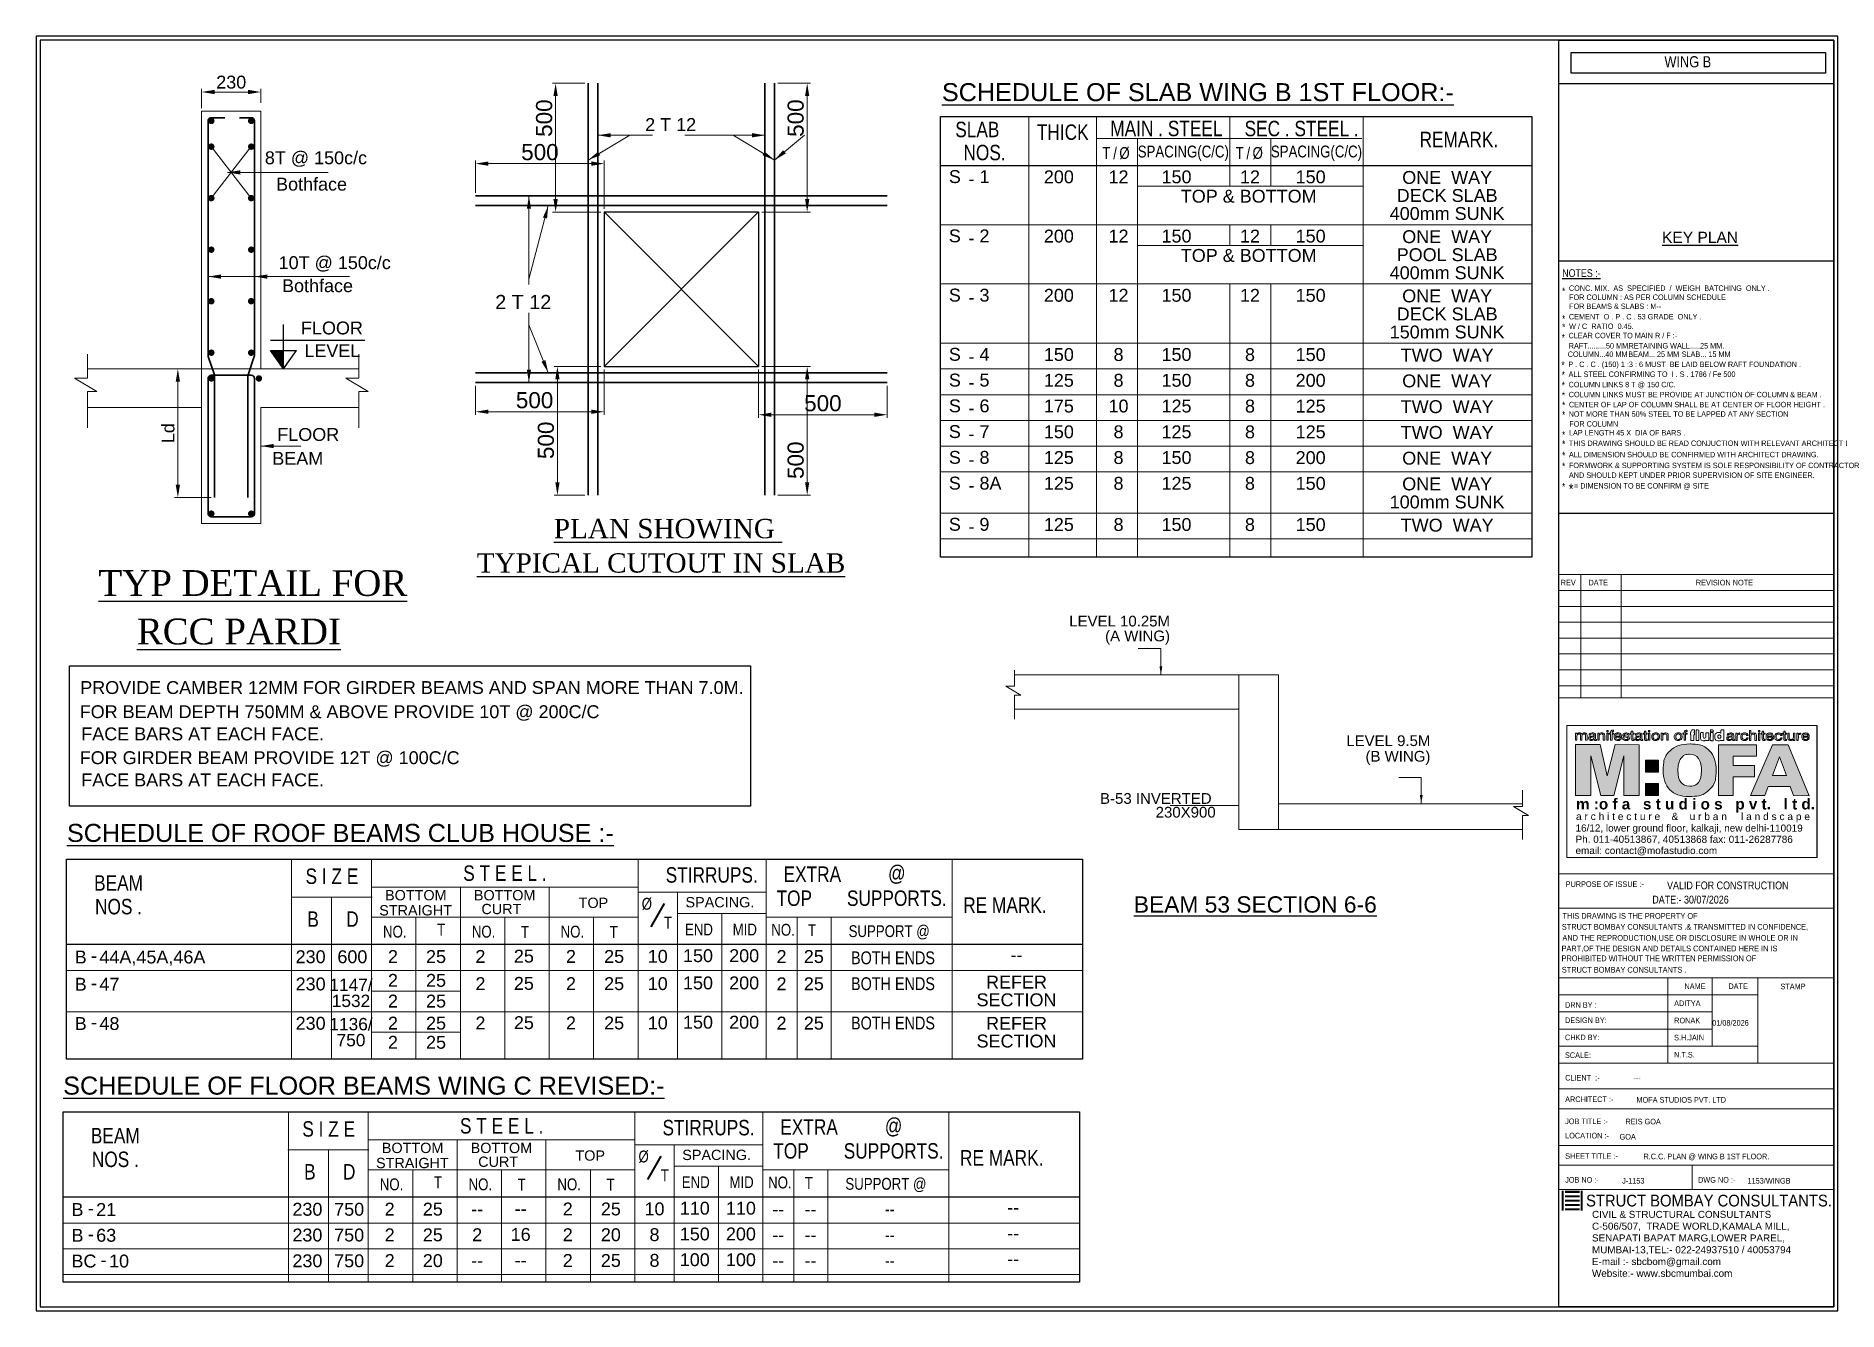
# Model space of a CAD drawing. Header units: millimetres. Extents: x 7675 to 3049577, y -133733 to 101877.
# Drawn here: x 2978127 to 3020127, y 69026 to 98726 of the extents above; entities that cross this region are included whole.
import ezdxf
from ezdxf.enums import TextEntityAlignment as Align

# ---------------------------------------------------------------- set-up
doc = ezdxf.new("R2010")
doc.units = ezdxf.units.MM
doc.header["$LTSCALE"] = 600
for name, color, linetype in [('beam sch. text', 4, 'Continuous'), ('RECS_CONCRETE', 3, 'Continuous'), ('RECS_CUT OUT', 99, 'Continuous'), ('SHEET', 7, 'Continuous'), ('slab sch. text', 4, 'Continuous')]:
    doc.layers.add(name, color=color, linetype=linetype)
for name, color, linetype, lineweight in [('BRICK WALL_MOFA', 20, 'Continuous', 25), ('CONCRETE', 7, 'Continuous', 20), ('D-sheet', 42, 'Continuous', 13), ('DIM', 8, 'Continuous', 13), ('ELEV_09_MOFA', 15, 'Continuous', 9), ('LINE- 1', 7, 'Continuous', 25), ('LINE- 2', 35, 'Continuous', 13), ('MAIN TEXT', 6, 'Continuous', 25), ('RCC PARDI', 2, 'Continuous', 20), ('REINF', 4, 'Continuous', 30), ('S- LEVEL', 1, 'Continuous', 25), ('TEXT', 255, 'Continuous', 25)]:
    doc.layers.add(name, color=color, linetype=linetype, lineweight=lineweight)
doc.layers.add('LOGO', color=43, linetype='Continuous', lineweight=30, true_color=0xcbb162)
doc.styles.add('AIRAL', font='arial.ttf')
doc.styles.add('ARIAL', font='arial.ttf')
doc.styles.add('nee', font='arial.ttf')
doc.styles.add('STYLE3', font='ARIALN.TTF')
doc.styles.add('TIMES NEW ROMAN', font='times.ttf', dxfattribs={"width": 0.8, "height": 12})
doc.dimstyles.new('100', dxfattribs={"dimscale": 100, "dimtxt": 2.5, "dimasz": 2, "dimexe": 0.5, "dimexo": 0.5, "dimgap": 0.5, "dimtad": 1, "dimdec": 0, "dimzin": 3, "dimtxsty": 'ARIAL', "dimblk1": 'OBLIQUE', "dimblk2": 'OBLIQUE', "dimcen": 0, "dimdle": 1, "dimclrd": 256, "dimclre": 256, "dimclrt": 7, "dimazin": 3, "dimtfac": 1, "dimtdec": 0, "dimtmove": 0, "dimatfit": 3, "dimlwd": -1, "dimlwe": -1})
doc.dimstyles.new('SBC 25', dxfattribs={"dimscale": 25, "dimtxt": 2.5, "dimasz": 2, "dimexe": 0.5, "dimexo": 0.5, "dimgap": 0.5, "dimtad": 1, "dimdec": 0, "dimzin": 3, "dimtxsty": 'ARIAL', "dimcen": 0, "dimdle": 1, "dimclrd": 256, "dimclre": 256, "dimclrt": 7, "dimazin": 3, "dimtfac": 1, "dimtdec": 0, "dimtmove": 0, "dimatfit": 3, "dimlwd": -1, "dimlwe": -1})
doc.dimstyles.new('SBC-100', dxfattribs={"dimscale": 100, "dimtxt": 2.5, "dimasz": 2, "dimexe": 0.5, "dimexo": 0.5, "dimgap": 0.5, "dimtad": 1, "dimdec": 0, "dimzin": 3, "dimtxsty": 'ARIAL', "dimblk1": 'OBLIQUE', "dimblk2": 'OBLIQUE', "dimcen": 0, "dimdle": 1, "dimclrd": 256, "dimclre": 256, "dimclrt": 4, "dimazin": 3, "dimtfac": 1, "dimtdec": 0, "dimtmove": 0, "dimatfit": 3, "dimlwd": -1, "dimlwe": -1})
doc.dimstyles.new('SBC-25', dxfattribs={"dimscale": 25, "dimtxt": 2, "dimasz": 2, "dimexe": 0.5, "dimexo": 0.5, "dimgap": 0.5, "dimtad": 1, "dimdec": 0, "dimzin": 3, "dimtxsty": 'ARIAL', "dimblk1": 'OBLIQUE', "dimblk2": 'OBLIQUE', "dimcen": 0, "dimdle": 1, "dimclrd": 256, "dimclre": 256, "dimclrt": 7, "dimazin": 3, "dimtfac": 1, "dimtdec": 0, "dimtmove": 0, "dimatfit": 3, "dimlwd": -1, "dimlwe": -1})

msp = doc.modelspace()

# ---------------------------------------------------------------- texts
at = {"color": 6, "style": 'ARIAL', "width": 0.9}
msp.add_text('STRUCT BOMBAY CONSULTANTS.', height=274.39, dxfattribs=at).set_placement((3014255, 71459, 0))
at = {"color": 7, "insert": (3014394, 71357, 0), "char_height": 164.64, "width": 5614.53, "attachment_point": 1, "style": 'ARIAL'}
msp.add_mtext('CIVIL & STRUCTURAL CONSULTANTS\\PC-506/507,  TRADE WORLD,KAMALA MILL,\\PSENAPATI BAPAT MARG,LOWER PAREL,\\PMUMBAI-13,TEL:- 022-24937510 / 40053794\\PE-mail :- sbcbom@gmail.com\\PWebsite:- www.sbcmumbai.com', dxfattribs=at)
at = {"layer": 'beam sch. text', "style": 'ARIAL'}
for s, p in [('B', (2979028, 77271)), ('-', (2979408, 77301)), ('44A,45A,46A', (2979604, 77271)), ('B', (2979028, 76637)), ('-', (2979408, 76666)), ('47', (2979604, 76637)), ('B', (2979028, 75721)), ('-', (2979408, 75750)), ('48', (2979604, 75721)), ('B', (2978953, 71388)), ('-', (2979332, 71417)), ('21', (2979529, 71388)), ('B', (2978953, 70788)), ('-', (2979332, 70817)), ('63', (2979529, 70788)), ('BC', (2978953, 70188)), ('-', (2979632, 70217)), ('10', (2979829, 70188))]:
    msp.add_text(s, height=300, rotation=0.0036, dxfattribs=at).set_placement(p, align=Align.MIDDLE_LEFT)
for s, height, p in [('230', 300, (2984527, 77277)), ('600', 300, (2985500, 77277)), ('2', 300, (2986446, 77281)), ('25', 300, (2987450, 77281)), ('2', 300, (2988485, 77284)), ('25', 300, (2989498, 77291)), ('2', 300, (2990595, 77284)), ('25', 300, (2991601, 77284)), ('10', 300, (2992618, 77286)), ('150', 300, (2993556, 77302)), ('200', 300, (2994632, 77302)), ('2', 300, (2995504, 77281)), ('25', 300, (2996256, 77281)), ('--', 300, (3000980, 77320)), ('2', 300, (2986446, 76727)), ('25', 300, (2987450, 76727)), ('230', 300, (2984527, 76643)), ('1147/', 288.5, (2985468, 76623)), ('2', 300, (2988485, 76650)), ('25', 300, (2989498, 76656)), ('2', 300, (2990595, 76650)), ('25', 300, (2991601, 76650)), ('10', 300, (2992618, 76651)), ('150', 300, (2993556, 76667)), ('200', 300, (2994632, 76667)), ('2', 300, (2995504, 76647)), ('25', 300, (2996256, 76647)), ('REFER', 300, (3000980, 76686)), ('1532', 288.5, (2985468, 76250)), ('2', 300, (2986446, 76244)), ('25', 300, (2987450, 76244)), ('SECTION', 300, (3000980, 76274)), ('230', 300, (2984527, 75727)), ('1136/', 288.5, (2985468, 75707)), ('2', 300, (2986446, 75731)), ('25', 300, (2987450, 75731)), ('2', 300, (2988485, 75734)), ('25', 300, (2989498, 75741)), ('2', 300, (2990595, 75734)), ('25', 300, (2991601, 75734)), ('10', 300, (2992618, 75736)), ('150', 300, (2993556, 75752)), ('200', 300, (2994632, 75752)), ('2', 300, (2995504, 75731)), ('25', 300, (2996256, 75731)), ('REFER', 300, (3000980, 75725)), ('750', 288.5, (2985468, 75335)), ('2', 300, (2986446, 75284)), ('25', 300, (2987450, 75284)), ('SECTION', 300, (3000980, 75313)), ('230', 300, (2984452, 71394)), ('750', 300, (2985425, 71394)), ('2', 300, (2986370, 71398)), ('25', 300, (2987375, 71398)), ('2', 300, (2990520, 71401)), ('25', 300, (2991525, 71401)), ('10', 300, (2992542, 71403)), ('110', 300, (2993481, 71419)), ('110', 300, (2994556, 71419)), ('--', 300, (3000904, 71437)), ('--', 300, (2988409, 71401)), ('--', 300, (2989423, 71408)), ('--', 300, (2995428, 71398)), ('--', 300, (2996180, 71398)), ('230', 300, (2984452, 70794)), ('750', 300, (2985425, 70794)), ('2', 300, (2986370, 70798)), ('25', 300, (2987375, 70798)), ('2', 300, (2988409, 70801)), ('16', 300, (2989423, 70808)), ('2', 300, (2990520, 70801)), ('20', 300, (2991525, 70801)), ('8', 300, (2992542, 70803)), ('150', 300, (2993481, 70819)), ('200', 300, (2994556, 70819)), ('--', 300, (2995428, 70798)), ('--', 300, (2996180, 70798)), ('--', 300, (3000904, 70837)), ('230', 300, (2984452, 70194)), ('750', 300, (2985425, 70194)), ('2', 300, (2986370, 70198)), ('20', 300, (2987375, 70198)), ('--', 300, (2988409, 70201)), ('--', 300, (2989423, 70208)), ('2', 300, (2990520, 70201)), ('25', 300, (2991525, 70201)), ('8', 300, (2992542, 70203)), ('100', 300, (2993481, 70219)), ('100', 300, (2994556, 70219)), ('--', 300, (2995428, 70198)), ('--', 300, (2996180, 70198)), ('--', 300, (3000904, 70237))]:
    msp.add_text(s, height=height, rotation=0.0036, dxfattribs=at).set_placement(p, align=Align.MIDDLE_CENTER)
at = {"layer": 'beam sch. text', "style": 'ARIAL', "width": 0.8}
for s, p in [('BOTH ENDS', (2998101, 77252)), ('BOTH ENDS', (2998101, 76649)), ('BOTH ENDS', (2998101, 75733)), ('--', (2998026, 71400)), ('--', (2998026, 70800)), ('--', (2998026, 70200))]:
    msp.add_text(s, height=300, rotation=0.0036, dxfattribs=at).set_placement(p, align=Align.MIDDLE_CENTER)
at = {"layer": 'MAIN TEXT', "linetype": 'ByBlock', "style": 'AIRAL'}
for s, p in [('PROVIDE CAMBER 12MM FOR GIRDER BEAMS AND SPAN MORE THAN 7.0M.', (2979157, 83548)), ('FOR BEAM DEPTH 750MM & ABOVE PROVIDE 10T @ 200C/C ', (2979145, 82985)), ('FACE BARS AT EACH FACE.', (2979181, 82468)), ('FOR GIRDER BEAM PROVIDE 12T @ 100C/C ', (2979145, 81914)), ('FACE BARS AT EACH FACE.', (2979181, 81397))]:
    msp.add_text(s, height=300, dxfattribs=at).set_placement(p, align=Align.MIDDLE_LEFT)
at = {"layer": 'MAIN TEXT', "linetype": 'Continuous', "style": 'ARIAL'}
for s, p in [('%%USCHEDULE OF ROOF BEAMS CLUB HOUSE :-', (2985220, 80162)), ('%%USCHEDULE OF FLOOR BEAMS WING C REVISED:-', (2985768, 74275))]:
    msp.add_text(s, height=420, dxfattribs=at).set_placement(p, align=Align.MIDDLE)
at = {"layer": 'MAIN TEXT', "style": 'ARIAL', "width": 0.8}
for s, height, p in [('S T E E L .', 360, (2989056, 79225)), ('EXTRA', 360, (2996221, 79200)), ('@', 360, (2998190, 79200)), ('BEAM', 360, (2980050, 78997)), ('S I Z E ', 360, (2985079, 79153)), ('STIRRUPS.', 360, (2993876, 79183)), ('NOS .', 360, (2980050, 78445)), ('%%C', 276, (2992364, 78511)), ('TOP', 360, (2995800, 78641)), ('SUPPORTS.', 360, (2998190, 78641)), ('RE MARK.', 360, (3000710, 78479)), ('B', 360, (2984585, 78154)), ('D', 360, (2985502, 78154)), ('T', 276, (2992858, 78070)), ('NO.', 276, (2986488, 77862)), ('T', 276, (2987569, 77908)), ('NO.', 276, (2988558, 77862)), ('T', 276, (2989523, 77854)), ('NO.', 276, (2990628, 77862)), ('T', 276, (2991593, 77854)), ('END', 276, (2993579, 77912)), ('MID', 276, (2994647, 77912)), ('NO.', 276, (2995539, 77905)), ('SUPPORT @', 276, (2998012, 77853)), ('S T E E L .', 360, (2988980, 73338)), ('@', 360, (2998115, 73313)), ('BEAM', 360, (2979975, 73110)), ('S I Z E ', 360, (2985004, 73266)), ('STIRRUPS.', 360, (2993801, 73296)), ('EXTRA', 360, (2996145, 73313)), ('NOS .', 360, (2979975, 72558)), ('%%C', 276, (2992289, 72624)), ('TOP', 360, (2995725, 72754)), ('SUPPORTS.', 360, (2998115, 72754)), ('RE MARK.', 360, (3000635, 72592)), ('B', 360, (2984509, 72267)), ('D', 360, (2985426, 72267)), ('T', 276, (2992782, 72183)), ('NO.', 276, (2986413, 71975)), ('T', 276, (2987494, 72021)), ('NO.', 276, (2988483, 71975)), ('T', 276, (2989448, 71967)), ('NO.', 276, (2990553, 71975)), ('T', 276, (2991518, 71967)), ('END', 276, (2993504, 72025)), ('MID', 276, (2994571, 72025)), ('NO.', 276, (2995464, 72018)), ('SUPPORT @', 276, (2997936, 71966))]:
    msp.add_text(s, height=height, rotation=0.0036, dxfattribs=at).set_placement(p, align=Align.MIDDLE)
at = {"layer": 'MAIN TEXT', "style": 'ARIAL'}
for s, height, p in [('BOTTOM', 240, (2986979, 78711)), ('BOTTOM', 240, (2989049, 78711)), ('TOP', 240, (2991119, 78533)), ('SPACING.', 240, (2994066, 78548)), ('%%UBEAM 53 SECTION 6-6', 380, (3006546, 78495)), ('STRAIGHT', 240, (2986974, 78359)), ('CURT', 240, (2988974, 78389)), ('BOTTOM', 240, (2986904, 72824)), ('BOTTOM', 240, (2988974, 72824)), ('TOP', 240, (2991044, 72646)), ('SPACING.', 240, (2993990, 72661)), ('STRAIGHT', 240, (2986899, 72472)), ('CURT', 240, (2988898, 72502))]:
    msp.add_text(s, height=height, rotation=0.0036, dxfattribs=at).set_placement(p, align=Align.MIDDLE)
at = {"layer": 'MAIN TEXT', "style": 'ARIAL', "width": 0.8}
for p in [(2996121, 77895), (2996046, 72008)]:
    msp.add_text('T', height=276, rotation=0.0036, dxfattribs=at).set_placement(p, align=Align.MIDDLE_LEFT)
at = {"layer": 'SHEET', "color": 2, "style": 'STYLE3'}
msp.add_text('WING B', height=259.4, dxfattribs=at).set_placement((3016082, 98256, 0), align=Align.TOP_LEFT)
at = {"layer": 'SHEET', "color": 6, "linetype": 'ByBlock', "style": 'nee'}
msp.add_text('%%UKEY PLAN', height=259.41, dxfattribs=at).set_placement((3016026, 93908, 0))
at = {"layer": 'SHEET', "color": 6, "style": 'STYLE3'}
msp.add_text('%%UNOTES :-', height=180.25, dxfattribs=at).set_placement((3013700, 93293, 4), align=Align.TOP_LEFT)
at = {"layer": 'SHEET', "color": 4, "style": 'ARIAL', "width": 0.8}
for s, height, p in [('*', 166, (3013697, 92865, 0)), ('CONC. MIX.  AS  SPECIFIED  /  WEIGH  BATCHING  ONLY .', 126.75, (3013856, 92916, 4)), ('FOR COLUMN : AS PER COLUMN SCHEDULE', 126.75, (3013860, 92705, 4)), ('FOR BEAMS & SLABS : M--', 126.75, (3013860, 92494, 4)), ('*', 166, (3013697, 92221, 0)), ('*', 166, (3013700, 92032, 0)), ('W / C  RATIO  0.45.', 126.75, (3013859, 92028, 0)), ('CEMENT  O . P . C . 53 GRADE  ONLY .', 126.75, (3013856, 92251, 0)), ('*', 166, (3013688, 91782, 0)), ('CLEAR COVER TO MAIN R / F :-', 126.75, (3013847, 91812, 0)), ('RAFT.........50 MM.', 126.75, (3013852, 91573, 0)), ('RETAINING WALL.....25 MM.', 126.75, (3015245, 91573, 0)), ('*', 166, (3013683, 91145, 0)), ('COLUMN...40 MM', 126.75, (3013828, 91377, 0)), ('P . C . C . (150) 1 :3 : 6 MUST  BE LAID BELOW RAFT FOUNDATION .', 126.75, (3013841, 91142, 0)), ('BEAM... 25 MM', 126.75, (3015239, 91377, 0)), ('SLAB... 15 MM', 126.75, (3016484, 91377, 0)), ('*', 166, (3013689, 90915, 0)), ('ALL STEEL CONFIRMING TO  I . S . 1786 / Fe 500 ', 126.75, (3013848, 90912, 0)), ('*', 166, (3013689, 90673, 0)), ('*', 166, (3013693, 90440, 0)), ('COLUMN LINKS 8 T @ 150 C/C.', 126.75, (3013848, 90670, 0)), ('COLUMN LINKS MUST BE PROVIDE AT JUNCTION OF COLUMN & BEAM . ', 126.75, (3013852, 90437, 0)), ('*', 166, (3013697, 90208, 0)), ('*', 166, (3013697, 89985, 0)), ('NOT MORE THAN 50% STEEL TO BE LAPPED AT ANY SECTION ', 126.75, (3013849, 89984, 0)), ('CENTER OF LAP OF COLUMN SHALL BE AT CENTER OF FLOOR HEIGHT .', 126.75, (3013856, 90204, 0)), ('*', 166, (3013697, 89519, 0)), ('LAP LENGTH 45 X  DIA OF BARS .', 126.75, (3013856, 89547, 0)), ('FOR COLUMN', 126.7, (3013865, 89754, 0)), ('*', 166, (3013697, 89304, 0)), ('*', 166, (3013697, 89040, 0)), ('ALL DIMENSION SHOULD BE CONFIRMED WITH ARCHITECT DRAWING.', 126.75, (3013856, 89039, 0)), ('THIS DRAWING SHOULD BE READ CONJUCTION WITH RELEVANT ARCHITECT DRAWING', 126.75, (3013856, 89303, 0)), ('*', 166, (3013697, 88788, 0)), ('FORMWORK & SUPPORTING SYSTEM IS SOLE RESPONSIBILITY OF CONTRACTOR', 126.75, (3013856, 88787, 0)), ('*', 166, (3013697, 88312, 0)), ('AND SHOULD KEPT UNDER PRIOR SUPERVISION OF SITE ENGINEER.', 126.75, (3013856, 88560, 0)), ('= DIMENSION TO BE CONFIRM @ SITE ', 126.75, (3013974, 88311, 0))]:
    msp.add_text(s, height=height, dxfattribs=at).set_placement(p, align=Align.TOP_LEFT)
at = {"layer": 'SHEET', "color": 0, "style": 'ARIAL', "width": 0.8}
msp.add_text('*', height=253, dxfattribs=at).set_placement((3013852, 88301, 0), align=Align.TOP_LEFT)
at = {"layer": 'SHEET', "style": 'STYLE3'}
for s, height, p in [('REV', 129.7, (3013665, 85928, 0)), ('DATE', 129.7, (3014312, 85928, 0)), ('REVISION NOTE', 129.71, (3016815, 85928, 0)), ('PURPOSE OF ISSUE :-', 129.71, (3013780, 78904, 0)), ('NAME', 129.7, (3016549, 76525, 0)), ('DATE', 129.7, (3017573, 76525, 0)), ('DRN BY :', 129.7, (3013764, 76089, 0)), ('DESIGN BY:', 129.7, (3013764, 75732, 0)), ('CHKD BY:', 129.7, (3013764, 75334, 0)), ('SCALE:', 129.7, (3013764, 74919, 0)), ('CLIENT  :-', 129.7, (3013768, 74393, 0)), ('ARCHITECT :-', 129.71, (3013768, 73892, 0)), ('JOB TITLE :-', 129.71, (3013768, 73378, 0)), ('LOCATION :-', 129.71, (3013768, 73045, 0)), ('SHEET TITLE :-', 129.71, (3013768, 72570, 0)), ('JOB NO :-', 129.7, (3013768, 72014, 0))]:
    msp.add_text(s, height=height, dxfattribs=at).set_placement(p)
at = {"layer": 'SHEET', "color": 6, "style": 'STYLE3'}
for s, p in [('VALID FOR CONSTRUCTION', (3016143, 78848, 0)), ('DATE:- 30/07/2026', (3015799, 78517, 0))]:
    msp.add_text(s, height=181.59, dxfattribs=at).set_placement(p)
at = {"layer": 'SHEET', "color": 4, "style": 'STYLE3', "width": 0.9}
for s, p in [('THIS DRAWING IS THE PROPERTY OF ', (3013704, 78161, 0)), ('STRUCT BOMBAY CONSULTANTS .& TRANSMITTED IN CONFIDENCE,', (3013691, 77907, 0)), ('AND THE REPRODUCTION,USE OR DISCLOSURE IN WHOLE OR IN', (3013704, 77649, 0)), ('PART,OF THE DESIGN AND DETAILS CONTAINED HERE IN IS', (3013684, 77403, 0)), ('PROHIBITED WITHOUT THE WRITTEN PERMISSION OF', (3013684, 77173, 0)), ('STRUCT BOMBAY CONSULTANTS .', (3013691, 76907, 0))]:
    msp.add_text(s, height=133.55, dxfattribs=at).set_placement(p)
at = {"layer": 'SHEET', "color": 4, "style": 'STYLE3'}
for s, height, p in [('STAMP', 129.7, (3018786, 76520, 0)), ('ADITYA', 129.7, (3016309, 76128, 0)), ('RONAK', 129.7, (3016310, 75727, 0)), ('01/08/2026', 129.7, (3017196, 75672, 0)), ('S.H.JAIN', 129.7, (3016307, 75329, 0)), ('N.T.S.', 129.7, (3016307, 74930, 0)), ('---', 129.7, (3015359, 74383, 0)), ('  MOFA STUDIOS PVT. LTD', 129.71, (3015335, 73878, 0)), ('REIS GOA', 129.7, (3015175, 73372, 0)), ('GOA', 129.7, (3015037, 73019, 0)), ('R.C.C. PLAN @ WING B 1ST FLOOR.', 129.71, (3015594, 72560, 0)), ('J-1153', 129.7, (3015096, 71992, 0)), ('DWG NO :-', 129.7, (3016866, 72014, 0)), ('1153/WINGB', 129.7, (3018020, 71993, 0))]:
    msp.add_text(s, height=height, dxfattribs=at).set_placement(p)
at = {"layer": 'TEXT', "char_height": 250, "width": 2562.07, "attachment_point": 3, "style": 'ARIAL'}
for s, insert in [('LEVEL 10.25M', (3004558, 85221)), ('(A WING)', (3004558, 84876)), ('LEVEL 9.5M', (3010627, 82435)), ('(B WING)', (3010627, 82072)), ('B-53 INVERTED', (3005528, 81089, 0)), ('230X900', (3005622, 80769, 0))]:
    msp.add_mtext(s, dxfattribs=dict(at, insert=insert))

# ---------------------------------------------------------------- blocks, each defined once
blk = doc.blocks.new('*D23')
at = {"layer": 'Defpoints', "color": 0, "transparency": 16777216}
for p in [(724.1, 2176.5), (494.1, 2101.8), (724.1, 2121.8)]:
    blk.add_point(p, dxfattribs=at)
at = {"layer": 'DIM', "transparency": 16777216}
for p, q in [((494.1, 2114.3), (494.1, 2189)), ((544.1, 2176.5), (674.1, 2176.5)), ((724.1, 2134.3), (724.1, 2189))]:
    blk.add_line(p, q, dxfattribs=at)
for points in [[(544.1, 2184.9), (544.1, 2168.2), (494.1, 2176.5)], [(674.1, 2168.2), (674.1, 2184.9), (724.1, 2176.5)]]:
    blk.add_solid(points, dxfattribs=at)
at = {"layer": 'DIM', "color": 7, "transparency": 16777216, "insert": (609.1, 2214.6), "char_height": 50, "attachment_point": 5, "style": 'ARIAL'}
blk.add_mtext('\\A1;230', dxfattribs=at)
blk = doc.blocks.new('_Oblique')
at = {"color": 0, "linetype": 'ByBlock', "lineweight": -2}
blk.add_line((-0.5, -0.5), (0.5, 0.5), dxfattribs=at)
blk = doc.blocks.new('*D24')
at = {"layer": 'Defpoints', "color": 0, "transparency": 16777216}
for p in [(494.1, 1101.8), (401.8, 601.8), (544.1, 601.8)]:
    blk.add_point(p, dxfattribs=at)
at = {"layer": 'DIM', "transparency": 16777216}
for p, q in [((481.6, 1101.8), (389.3, 1101.8)), ((401.8, 1051.8), (401.8, 651.8)), ((531.6, 601.8), (389.3, 601.8))]:
    blk.add_line(p, q, dxfattribs=at)
for points in [[(410.1, 1051.8), (393.4, 1051.8), (401.8, 1101.8)], [(393.4, 651.8), (410.1, 651.8), (401.8, 601.8)]]:
    blk.add_solid(points, dxfattribs=at)
at = {"layer": 'DIM', "color": 7, "transparency": 16777216, "insert": (363.9, 851.8), "char_height": 50, "attachment_point": 5, "rotation": 90, "style": 'ARIAL'}
blk.add_mtext('\\A1;Ld', dxfattribs=at)
blk = doc.blocks.new('Z$W@#207E342A')
at = {"layer": 'S- LEVEL'}
for p, q in [((0, 0), (0, 857)), ((-250, 557), (1578, 557)), ((0, 0), (-250, 357)), ((-250, 357), (250, 357)), ((0, 0), (250, 357))]:
    blk.add_line(p, q, dxfattribs=at)
blk.add_solid([(-250, 357), (0, 357), (0, 0)], dxfattribs=at)
blk = doc.blocks.new('*D2')
at = {"layer": 'Defpoints', "color": 0, "transparency": 16777216}
for p in [(3396384, -5657637), (3395879, -5659637), (3396634, -5659637)]:
    blk.add_point(p, dxfattribs=at)
at = {"layer": 'DIM', "transparency": 16777216}
for p, q in [((3396334, -5657637), (3395829, -5657637)), ((3395879, -5657837), (3395879, -5659437)), ((3396584, -5659637), (3395829, -5659637))]:
    blk.add_line(p, q, dxfattribs=at)
for points in [[(3395912, -5657837), (3395845, -5657837), (3395879, -5657637)], [(3395845, -5659437), (3395912, -5659437), (3395879, -5659637)]]:
    blk.add_solid(points, dxfattribs=at)
at = {"layer": 'DIM', "color": 7, "transparency": 16777216, "insert": (3395701, -5658179), "char_height": 250, "attachment_point": 5, "rotation": 90, "style": 'ARIAL'}
blk.add_mtext('\\A1;500', dxfattribs=at)
blk = doc.blocks.new('*D3')
at = {"layer": 'Defpoints', "color": 0, "transparency": 16777216}
for p in [(3394635, -5658886), (3394635, -5659387), (3396634, -5659637)]:
    blk.add_point(p, dxfattribs=at)
at = {"layer": 'DIM', "transparency": 16777216}
for p, q in [((3394635, -5659337), (3394635, -5658836)), ((3396434, -5658886), (3394835, -5658886)), ((3396634, -5659587), (3396634, -5658836))]:
    blk.add_line(p, q, dxfattribs=at)
for points in [[(3394835, -5658852), (3394835, -5658919), (3394635, -5658886)], [(3396434, -5658919), (3396434, -5658852), (3396634, -5658886)]]:
    blk.add_solid(points, dxfattribs=at)
at = {"layer": 'DIM', "color": 7, "transparency": 16777216, "insert": (3395635, -5658708), "char_height": 250, "attachment_point": 5, "style": 'ARIAL'}
blk.add_mtext('\\A1;500', dxfattribs=at)
blk = doc.blocks.new('*D4')
at = {"layer": 'Defpoints', "color": 0, "transparency": 16777216}
for p in [(3399282, -5657637), (3399032, -5659637), (3399788, -5659637)]:
    blk.add_point(p, dxfattribs=at)
at = {"layer": 'DIM', "transparency": 16777216}
for p, q in [((3399332, -5657637), (3399838, -5657637)), ((3399788, -5657837), (3399788, -5659437)), ((3399082, -5659637), (3399838, -5659637))]:
    blk.add_line(p, q, dxfattribs=at)
for points in [[(3399821, -5657837), (3399755, -5657837), (3399788, -5657637)], [(3399755, -5659437), (3399821, -5659437), (3399788, -5659637)]]:
    blk.add_solid(points, dxfattribs=at)
at = {"layer": 'DIM', "color": 7, "transparency": 16777216, "insert": (3399610, -5658179), "char_height": 250, "attachment_point": 5, "rotation": 90, "style": 'ARIAL'}
blk.add_mtext('\\A1;500', dxfattribs=at)
blk = doc.blocks.new('*D5')
at = {"layer": 'Defpoints', "color": 0, "transparency": 16777216}
for p in [(3395907, -5662035), (3396634, -5662035), (3396384, -5664034)]:
    blk.add_point(p, dxfattribs=at)
at = {"layer": 'DIM', "transparency": 16777216}
for p, q in [((3396584, -5662035), (3395857, -5662035)), ((3395907, -5663834), (3395907, -5662235)), ((3396334, -5664034), (3395857, -5664034))]:
    blk.add_line(p, q, dxfattribs=at)
for points in [[(3395940, -5662235), (3395874, -5662235), (3395907, -5662035)], [(3395874, -5663834), (3395940, -5663834), (3395907, -5664034)]]:
    blk.add_solid(points, dxfattribs=at)
at = {"layer": 'DIM', "color": 7, "transparency": 16777216, "insert": (3395729, -5663183), "char_height": 250, "attachment_point": 5, "rotation": 90, "style": 'ARIAL'}
blk.add_mtext('\\A1;500', dxfattribs=at)
blk = doc.blocks.new('*D6')
at = {"layer": 'Defpoints', "color": 0, "transparency": 16777216}
for p in [(3396634, -5662035), (3394635, -5662285), (3394635, -5662739)]:
    blk.add_point(p, dxfattribs=at)
at = {"layer": 'DIM', "transparency": 16777216}
for p, q in [((3396634, -5662085), (3396634, -5662789)), ((3394635, -5662335), (3394635, -5662789)), ((3396434, -5662739), (3394835, -5662739))]:
    blk.add_line(p, q, dxfattribs=at)
for points in [[(3394835, -5662706), (3394835, -5662772), (3394635, -5662739)], [(3396434, -5662772), (3396434, -5662706), (3396634, -5662739)]]:
    blk.add_solid(points, dxfattribs=at)
at = {"layer": 'DIM', "color": 7, "transparency": 16777216, "insert": (3395552, -5662561), "char_height": 250, "attachment_point": 5, "style": 'ARIAL'}
blk.add_mtext('\\A1;500', dxfattribs=at)
blk = doc.blocks.new('*D7')
at = {"layer": 'Defpoints', "color": 0, "transparency": 16777216}
for p in [(3399032, -5662035), (3399788, -5662035), (3399282, -5664034)]:
    blk.add_point(p, dxfattribs=at)
at = {"layer": 'DIM', "transparency": 16777216}
for p, q in [((3399082, -5662035), (3399838, -5662035)), ((3399788, -5663834), (3399788, -5662235)), ((3399332, -5664034), (3399838, -5664034))]:
    blk.add_line(p, q, dxfattribs=at)
for points in [[(3399821, -5662235), (3399755, -5662235), (3399788, -5662035)], [(3399755, -5663834), (3399821, -5663834), (3399788, -5664034)]]:
    blk.add_solid(points, dxfattribs=at)
at = {"layer": 'DIM', "color": 7, "transparency": 16777216, "insert": (3399610, -5663492), "char_height": 250, "attachment_point": 5, "rotation": 90, "style": 'ARIAL'}
blk.add_mtext('\\A1;500', dxfattribs=at)
blk = doc.blocks.new('*D8')
at = {"layer": 'Defpoints', "color": 0, "transparency": 16777216}
for p in [(3399032, -5662035), (3401032, -5662285), (3401032, -5662786)]:
    blk.add_point(p, dxfattribs=at)
at = {"layer": 'DIM', "transparency": 16777216}
for p, q in [((3399032, -5662085), (3399032, -5662836)), ((3401032, -5662335), (3401032, -5662836)), ((3399232, -5662786), (3400832, -5662786))]:
    blk.add_line(p, q, dxfattribs=at)
for points in [[(3399232, -5662753), (3399232, -5662819), (3399032, -5662786)], [(3400832, -5662819), (3400832, -5662753), (3401032, -5662786)]]:
    blk.add_solid(points, dxfattribs=at)
at = {"layer": 'DIM', "color": 7, "transparency": 16777216, "insert": (3400032, -5662608), "char_height": 250, "attachment_point": 5, "style": 'ARIAL'}
blk.add_mtext('\\A1;500', dxfattribs=at)
blk = doc.blocks.new('G$CF639D0A8')
at = {"layer": 'LINE- 1'}
blk.add_line((0, 9124), (13784, 9123), dxfattribs=at)
blk.add_lwpolyline([(0, 10263), (13784, 10263), (13784, 0), (0, 0)], close=True, dxfattribs=at)
at = {"layer": 'LINE- 2'}
for p, q in [((2059, 10263), (2059, 0)), ((3643, 10263), (3643, 0)), ((6748, 10262), (6748, 8643)), ((9853, 10263), (9853, 0)), ((3643, 9750), (6748, 9749)), ((4597, 9748), (4597, 0)), ((6748, 9749), (9827, 9749)), ((7702, 9749), (7702, 8643)), ((3643, 8643), (3643, 8643)), ((4597, 8643), (9853, 8643)), ((0, 7744), (13784, 7743)), ((6748, 7743), (6748, 7263)), ((7702, 7743), (7702, 7263)), ((4597, 7263), (9853, 7263)), ((0, 6364), (13784, 6363)), ((6748, 6363), (6748, 0)), ((7702, 6363), (7702, 0)), ((0, 4984), (13784, 4983)), ((0, 4384), (13784, 4383)), ((0, 3784), (13784, 3783)), ((0, 3184), (13784, 3183)), ((0, 2584), (13784, 2583)), ((0, 1984), (13784, 1983)), ((0, 1024), (13783, 1023)), ((0, 424), (13783, 423))]:
    blk.add_line(p, q, dxfattribs=at)
at = {"layer": 'MAIN TEXT', "linetype": 'Continuous', "style": 'ARIAL'}
blk.add_text('%%USCHEDULE OF SLAB WING B 1ST FLOOR:-', height=420, dxfattribs=at).set_placement((6002, 10832), align=Align.MIDDLE)
at = {"layer": 'MAIN TEXT', "style": 'ARIAL', "width": 0.8}
for s, height, p in [('SLAB ', 360, (918, 9962)), ('THICK', 360, (2852, 9900)), ('MAIN . STEEL ', 360, (5324, 9986)), ('SEC . STEEL .', 360, (8421, 9984)), ('REMARK.', 360, (12086, 9729)), ('  NOS.', 360, (918, 9425)), ('T', 276, (3870, 9414)), ('/', 276, (4072, 9414)), ('%%C', 276, (4292, 9414)), ('SPACING(C/C)', 276, (5663, 9414)), ('T', 276, (6975, 9415)), ('/', 276, (7177, 9415)), ('%%C', 276, (7397, 9415)), ('SPACING(C/C)', 276, (8767, 9415))]:
    blk.add_text(s, height=height, rotation=0.0036, dxfattribs=at).set_placement(p, align=Align.MIDDLE)
at = {"layer": 'slab sch. text', "style": 'ARIAL'}
for s, p in [('S', (338, 8864)), ('200', (2762, 8859)), ('12', (4153, 8859)), ('150', (5505, 8859)), ('12', (7217, 8858)), ('150', (8631, 8858)), ('ONE  WAY', (11813, 8845)), ('-', (728, 8812)), ('TOP & BOTTOM', (7187, 8408)), ('DECK SLAB', (11813, 8425)), ('400mm SUNK', (11813, 8005)), ('S', (337, 7484)), ('200', (2762, 7479)), ('12', (4153, 7479)), ('150', (5504, 7479)), ('12', (7217, 7478)), ('150', (8631, 7478)), ('ONE  WAY', (11813, 7465)), ('-', (728, 7432)), ('TOP & BOTTOM', (7187, 7028)), ('POOL SLAB', (11813, 7045)), ('400mm SUNK', (11813, 6625)), ('S', (337, 6104)), ('-', (728, 6052)), ('200', (2762, 6099)), ('12', (4153, 6099)), ('150', (5504, 6099)), ('12', (7217, 6098)), ('150', (8631, 6098)), ('ONE  WAY', (11813, 6085)), ('DECK SLAB', (11813, 5665)), ('150mm SUNK', (11813, 5245)), ('S', (337, 4724)), ('-', (728, 4672)), ('150', (2762, 4719)), ('8', (4153, 4719)), ('150', (5504, 4719)), ('8', (7217, 4718)), ('150', (8631, 4718)), ('TWO  WAY', (11813, 4705)), ('S', (338, 4124)), ('125', (2762, 4119)), ('8', (4153, 4119)), ('150', (5505, 4119)), ('8', (7217, 4118)), ('200', (8631, 4118)), ('ONE  WAY', (11813, 4105)), ('-', (728, 4072)), ('S', (338, 3524)), ('-', (728, 3472)), ('175', (2762, 3519)), ('10', (4153, 3519)), ('125', (5505, 3519)), ('8', (7217, 3518)), ('125', (8631, 3518)), ('TWO  WAY', (11813, 3505)), ('S', (337, 2924)), ('150', (2762, 2919)), ('8', (4153, 2919)), ('125', (5504, 2919)), ('8', (7217, 2918)), ('125', (8631, 2918)), ('TWO  WAY', (11813, 2905)), ('-', (728, 2872)), ('S', (338, 2324)), ('-', (728, 2272)), ('125', (2762, 2319)), ('8', (4153, 2319)), ('150', (5505, 2319)), ('8', (7217, 2318)), ('200', (8631, 2318)), ('ONE  WAY', (11813, 2305)), ('S', (337, 1724)), ('125', (2762, 1719)), ('8', (4153, 1719)), ('125', (5504, 1719)), ('8', (7216, 1718)), ('150', (8631, 1718)), ('ONE  WAY', (11813, 1705)), ('-', (728, 1672)), ('100mm SUNK', (11813, 1285)), ('S', (337, 764)), ('125', (2762, 759)), ('8', (4153, 759)), ('150', (5504, 759)), ('8', (7216, 758)), ('150', (8631, 758)), ('TWO  WAY', (11813, 745)), ('-', (728, 712))]:
    blk.add_text(s, height=300, rotation=0.0036, dxfattribs=at).set_placement(p, align=Align.MIDDLE_CENTER)
for s, p in [('1', (912, 8863)), ('2', (912, 7483)), ('3', (912, 6103)), ('4', (912, 4723)), ('5', (912, 4123)), ('6', (912, 3523)), ('7', (912, 2923)), ('8', (912, 2323)), ('8A', (912, 1723)), ('9', (911, 763))]:
    blk.add_text(s, height=300, rotation=0.0036, dxfattribs=at).set_placement(p, align=Align.MIDDLE_LEFT)
blk = doc.blocks.new('LOGO')
at = {"layer": 'LOGO', "lineweight": 50, "const_width": 0.4, "flags": 128}
for points in [[(-1082.04, -5338.4), (-1082.04, -5334.79)], [(-1081.64, -5334.99), (-1078.96, -5334.99)], [(-1081.64, -5335.79), (-1078.96, -5335.79)], [(-1078.56, -5338.41), (-1078.56, -5334.77)], [(-1081.64, -5336.59), (-1078.96, -5336.59)], [(-1081.64, -5337.39), (-1078.96, -5337.39)], [(-1081.64, -5338.19), (-1078.96, -5338.19)]]:
    blk.add_lwpolyline(points, dxfattribs=at)
blk = doc.blocks.new('21212')
for points in [[(-337, 2245), (-337, 0), (337, 0), (337, 1753), (778, 0), (1346, 0), (1793, 1753), (1793, 0), (2467, 0), (2467, 2245), (1403, 2245), (1060, 877), (743, 2245)], [(2751, 1561), (3317, 1561), (3317, 1032), (2751, 1032)], [(2751, 528), (3317, 528), (3317, 0), (2751, 0)]]:
    blk.add_hatch(color=256).paths.add_polyline_path(points)
h = blk.add_hatch(color=256)
edge = h.paths.add_edge_path()
edge.add_spline(control_points=[(3830, 1981), (4033, 2179), (4325, 2278), (4705, 2278), (4705, 2278), (5082, 2278), (5369, 2178), (5566, 1978)], knot_values=[0.375, 0.375, 0.375, 0.375, 0.5, 0.5, 0.5, 0.5001, 0.625, 0.625, 0.625, 0.625], degree=3, periodic=0)
edge.add_spline(control_points=[(5566, 1978), (5763, 1777), (5862, 1486), (5862, 1104), (5862, 1104), (5862, 729), (5761, 445), (5557, 252), (5557, 252), (5354, 59), (5055, -38), (4658, -38)], knot_values=[0.625, 0.625, 0.625, 0.625, 0.75, 0.75, 0.75, 0.7501, 0.875, 0.875, 0.875, 0.8751, 1, 1, 1, 1], degree=3, periodic=0)
edge.add_spline(control_points=[(4658, -38), (4288, -38), (4006, 61), (3813, 260)], knot_values=[0, 0, 0, 0, 0.125, 0.125, 0.125, 0.125], degree=3, periodic=0)
edge.add_spline(control_points=[(3813, 260), (3621, 458), (3524, 747), (3524, 1128), (3524, 1128), (3524, 1498), (3626, 1782), (3830, 1981)], knot_values=[0.125, 0.125, 0.125, 0.125, 0.25, 0.25, 0.25, 0.2501, 0.375, 0.375, 0.375, 0.375], degree=3, periodic=0)
edge = h.paths.add_edge_path(flags=16)
edge.add_spline(control_points=[(5077, 1635), (4988, 1761), (4857, 1824), (4684, 1824), (4684, 1824), (4523, 1824), (4398, 1761), (4308, 1635)], knot_values=[0.625, 0.625, 0.625, 0.625, 0.75, 0.75, 0.75, 0.7501, 0.875, 0.875, 0.875, 0.875], degree=3, periodic=0)
edge.add_spline(control_points=[(4308, 1635), (4219, 1508), (4174, 1330), (4174, 1101)], knot_values=[0.875, 0.875, 0.875, 0.875, 1, 1, 1, 1], degree=3, periodic=0)
edge.add_spline(control_points=[(4174, 1101), (4174, 873), (4217, 702), (4303, 588)], knot_values=[0, 0, 0, 0, 0.125, 0.125, 0.125, 0.125], degree=3, periodic=0)
edge.add_spline(control_points=[(4303, 588), (4389, 473), (4518, 416), (4689, 416), (4689, 416), (4862, 416), (4993, 472), (5081, 584)], knot_values=[0.125, 0.125, 0.125, 0.125, 0.25, 0.25, 0.25, 0.2501, 0.375, 0.375, 0.375, 0.375], degree=3, periodic=0)
edge.add_spline(control_points=[(5081, 584), (5168, 697), (5212, 864), (5212, 1086), (5212, 1086), (5212, 1326), (5167, 1509), (5077, 1635)], knot_values=[0.375, 0.375, 0.375, 0.375, 0.5, 0.5, 0.5, 0.5001, 0.625, 0.625, 0.625, 0.625], degree=3, periodic=0)
h = blk.add_hatch(color=256)
edge = h.paths.add_edge_path()
edge.add_spline(control_points=[(7637, 2239), (7637, 2239), (7637, 1747), (7637, 1747)], knot_values=[0.2, 0.2, 0.2, 0.2, 0.3, 0.3, 0.3, 0.3], degree=3, periodic=0)
edge.add_spline(control_points=[(7637, 1747), (7637, 1747), (6607, 1747), (6607, 1747)], knot_values=[0.3, 0.3, 0.3, 0.3, 0.4, 0.4, 0.4, 0.4], degree=3, periodic=0)
edge.add_spline(control_points=[(6607, 1747), (6607, 1747), (6607, 1326), (6607, 1326)], knot_values=[0.4, 0.4, 0.4, 0.4, 0.5, 0.5, 0.5, 0.5], degree=3, periodic=0)
edge.add_spline(control_points=[(6607, 1326), (6607, 1326), (7558, 1326), (7558, 1326)], knot_values=[0.5, 0.5, 0.5, 0.5, 0.6, 0.6, 0.6, 0.6], degree=3, periodic=0)
edge.add_spline(control_points=[(7558, 1326), (7558, 1326), (7558, 836), (7558, 836)], knot_values=[0.6, 0.6, 0.6, 0.6, 0.7, 0.7, 0.7, 0.7], degree=3, periodic=0)
edge.add_spline(control_points=[(7558, 836), (7558, 836), (6607, 836), (6607, 836)], knot_values=[0.7, 0.7, 0.7, 0.7, 0.8, 0.8, 0.8, 0.8], degree=3, periodic=0)
edge.add_spline(control_points=[(6607, 836), (6607, 836), (6607, 0), (6607, 0)], knot_values=[0.8, 0.8, 0.8, 0.8, 0.9, 0.9, 0.9, 0.9], degree=3, periodic=0)
edge.add_spline(control_points=[(6607, 0), (6607, 0), (5967, 0), (5967, 0)], knot_values=[0.9, 0.9, 0.9, 0.9, 1, 1, 1, 1], degree=3, periodic=0)
edge.add_spline(control_points=[(5967, 0), (5967, 0), (5967, 2239), (5967, 2239)], knot_values=[0, 0, 0, 0, 0.1, 0.1, 0.1, 0.1], degree=3, periodic=0)
edge.add_spline(control_points=[(5967, 2239), (5967, 2239), (7637, 2239), (7637, 2239)], knot_values=[0.1, 0.1, 0.1, 0.1, 0.2, 0.2, 0.2, 0.2], degree=3, periodic=0)
h = blk.add_hatch(color=256)
edge = h.paths.add_edge_path()
edge.add_spline(control_points=[(8154, 404), (8154, 404), (8002, 0), (8002, 0)], knot_values=[0.875, 0.875, 0.875, 0.875, 1, 1, 1, 1], degree=3, periodic=0)
edge.add_spline(control_points=[(8002, 0), (8002, 0), (7374, 0), (7374, 0)], knot_values=[0, 0, 0, 0, 0.125, 0.125, 0.125, 0.125], degree=3, periodic=0)
edge.add_spline(control_points=[(7374, 0), (7374, 0), (8344, 2239), (8344, 2239)], knot_values=[0.125, 0.125, 0.125, 0.125, 0.25, 0.25, 0.25, 0.25], degree=3, periodic=0)
edge.add_spline(control_points=[(8344, 2239), (8344, 2239), (9040, 2239), (9040, 2239)], knot_values=[0.25, 0.25, 0.25, 0.25, 0.375, 0.375, 0.375, 0.375], degree=3, periodic=0)
edge.add_spline(control_points=[(9040, 2239), (9040, 2239), (9966, 0), (9966, 0)], knot_values=[0.375, 0.375, 0.375, 0.375, 0.5, 0.5, 0.5, 0.5], degree=3, periodic=0)
edge.add_spline(control_points=[(9966, 0), (9966, 0), (9268, 0), (9268, 0)], knot_values=[0.5, 0.5, 0.5, 0.5, 0.625, 0.625, 0.625, 0.625], degree=3, periodic=0)
edge.add_spline(control_points=[(9268, 0), (9268, 0), (9126, 404), (9126, 404)], knot_values=[0.625, 0.625, 0.625, 0.625, 0.75, 0.75, 0.75, 0.75], degree=3, periodic=0)
edge.add_spline(control_points=[(9126, 404), (9126, 404), (8154, 404), (8154, 404)], knot_values=[0.75, 0.75, 0.75, 0.75, 0.875, 0.875, 0.875, 0.875], degree=3, periodic=0)
edge = h.paths.add_edge_path(flags=16)
edge.add_spline(control_points=[(8341, 893), (8341, 893), (8958, 893), (8958, 893)], knot_values=[0.666667, 0.666667, 0.666667, 0.666667, 1, 1, 1, 1], degree=3, periodic=0)
edge.add_spline(control_points=[(8958, 893), (8958, 893), (8658, 1706), (8658, 1706)], knot_values=[0, 0, 0, 0, 0.333333, 0.333333, 0.333333, 0.333333], degree=3, periodic=0)
edge.add_spline(control_points=[(8658, 1706), (8658, 1706), (8341, 893), (8341, 893)], knot_values=[0.333333, 0.333333, 0.333333, 0.333333, 0.666667, 0.666667, 0.666667, 0.666667], degree=3, periodic=0)
at = {"color": 7}
for p, q in [((-337, 2245), (-337, 0)), ((743, 2245), (-337, 2245)), ((337, 0), (337, 1753)), ((337, 1753), (778, 0)), ((1060, 877), (743, 2245)), ((1403, 2245), (1060, 877)), ((1346, 0), (1793, 1753)), ((2467, 2245), (1403, 2245)), ((1793, 1753), (1793, 0)), ((2467, 0), (2467, 2245)), ((-337, 0), (337, 0)), ((778, 0), (1346, 0)), ((1793, 0), (2467, 0))]:
    blk.add_line(p, q, dxfattribs=at)
at = {"linetype": 'Continuous', "lineweight": 0}
for points in [[(2751, 1561), (3317, 1561), (3317, 1032), (2751, 1032)], [(2751, 528), (3317, 528), (3317, 0), (2751, 0)]]:
    blk.add_lwpolyline(points, close=True, dxfattribs=at)
at = {"color": 7}
for points in [[(-341, 2437), (-341, 2437), (-341, 2754), (-341, 2754)], [(-341, 2754), (-341, 2754), (-282, 2754), (-282, 2754)], [(-280, 2437), (-280, 2437), (-341, 2437), (-341, 2437)], [(-282, 2754), (-282, 2754), (-282, 2709), (-282, 2709)], [(-282, 2709), (-269, 2727), (-253, 2740), (-234, 2749)], [(-255, 2691), (-271, 2675), (-280, 2653), (-280, 2624)], [(-280, 2624), (-280, 2624), (-280, 2437), (-280, 2437)], [(-119, 2632), (-119, 2664), (-124, 2686), (-134, 2698)], [(-119, 2437), (-119, 2437), (-119, 2632), (-119, 2632)], [(-56, 2437), (-56, 2437), (-119, 2437), (-119, 2437)], [(-110, 2750), (-94, 2742), (-80, 2730), (-68, 2712)], [(-68, 2712), (-52, 2730), (-35, 2742), (-16, 2750)], [(-32, 2691), (-48, 2676), (-56, 2653), (-56, 2624)], [(-56, 2624), (-56, 2624), (-56, 2437), (-56, 2437)], [(105, 2632), (105, 2664), (100, 2686), (90, 2698)], [(105, 2437), (105, 2437), (105, 2632), (105, 2632)], [(166, 2437), (166, 2437), (105, 2437), (105, 2437)], [(111, 2751), (129, 2744), (142, 2733), (152, 2719)], [(152, 2719), (157, 2711), (161, 2701), (163, 2690)], [(163, 2690), (165, 2679), (166, 2661), (166, 2637)], [(166, 2637), (166, 2637), (166, 2627), (166, 2627)], [(166, 2627), (166, 2627), (166, 2437), (166, 2437)], [(254, 2661), (254, 2693), (267, 2718), (293, 2737)], [(254, 2658), (254, 2658), (254, 2661), (254, 2661)], [(312, 2658), (312, 2658), (254, 2658), (254, 2658)], [(268, 2590), (289, 2607), (320, 2617), (362, 2622)], [(334, 2702), (319, 2692), (312, 2678), (312, 2658)], [(363, 2576), (341, 2573), (325, 2568), (315, 2559)], [(362, 2622), (373, 2623), (387, 2624), (405, 2626)], [(395, 2580), (381, 2579), (371, 2577), (363, 2576)], [(480, 2598), (463, 2591), (435, 2585), (395, 2580)], [(405, 2626), (437, 2629), (456, 2632), (463, 2634)], [(485, 2479), (466, 2462), (446, 2449), (424, 2440)], [(448, 2496), (469, 2510), (480, 2529), (480, 2551)], [(463, 2634), (470, 2636), (475, 2640), (477, 2643)], [(480, 2551), (480, 2551), (480, 2598), (480, 2598)], [(485, 2478), (485, 2478), (485, 2479), (485, 2479)], [(501, 2443), (491, 2450), (485, 2462), (485, 2478)], [(508, 2741), (531, 2725), (543, 2700), (543, 2666)], [(543, 2666), (543, 2666), (543, 2507), (543, 2507)], [(543, 2507), (543, 2494), (545, 2485), (548, 2481)], [(582, 2436), (575, 2434), (568, 2433), (563, 2432)], [(573, 2476), (576, 2476), (579, 2476), (582, 2477)], [(582, 2477), (582, 2477), (582, 2436), (582, 2436)], [(639, 2437), (639, 2437), (639, 2754), (639, 2754)], [(639, 2754), (639, 2754), (698, 2754), (698, 2754)], [(701, 2437), (701, 2437), (639, 2437), (639, 2437)], [(698, 2754), (698, 2754), (698, 2708), (698, 2708)], [(698, 2708), (712, 2726), (729, 2740), (748, 2749)], [(729, 2689), (710, 2673), (701, 2649), (701, 2618)], [(701, 2618), (701, 2618), (701, 2437), (701, 2437)], [(883, 2632), (883, 2663), (877, 2685), (866, 2697)], [(883, 2437), (883, 2437), (883, 2632), (883, 2632)], [(945, 2437), (945, 2437), (883, 2437), (883, 2437)], [(885, 2751), (904, 2744), (919, 2733), (929, 2719)], [(929, 2719), (935, 2711), (939, 2702), (941, 2692)], [(941, 2692), (944, 2681), (945, 2665), (945, 2642)], [(945, 2642), (945, 2642), (945, 2627), (945, 2627)], [(945, 2627), (945, 2627), (945, 2437), (945, 2437)], [(1037, 2812), (1037, 2812), (1037, 2873), (1037, 2873)], [(1037, 2873), (1037, 2873), (1099, 2873), (1099, 2873)], [(1099, 2812), (1099, 2812), (1037, 2812), (1037, 2812)], [(1037, 2437), (1037, 2437), (1037, 2754), (1037, 2754)], [(1037, 2754), (1037, 2754), (1099, 2754), (1099, 2754)], [(1099, 2437), (1099, 2437), (1037, 2437), (1037, 2437)], [(1099, 2873), (1099, 2873), (1099, 2812), (1099, 2812)], [(1099, 2754), (1099, 2754), (1099, 2437), (1099, 2437)], [(1146, 2712), (1146, 2712), (1146, 2754), (1146, 2754)], [(1146, 2754), (1146, 2754), (1206, 2754), (1206, 2754)], [(1206, 2712), (1206, 2712), (1146, 2712), (1146, 2712)], [(1206, 2754), (1206, 2754), (1206, 2801), (1206, 2801)], [(1206, 2437), (1206, 2437), (1206, 2712), (1206, 2712)], [(1268, 2437), (1268, 2437), (1206, 2437), (1206, 2437)], [(1277, 2820), (1271, 2813), (1268, 2800), (1268, 2781)], [(1268, 2781), (1268, 2781), (1268, 2754), (1268, 2754)], [(1268, 2754), (1268, 2754), (1334, 2754), (1334, 2754)], [(1334, 2712), (1334, 2712), (1268, 2712), (1268, 2712)], [(1268, 2712), (1268, 2712), (1268, 2437), (1268, 2437)], [(1305, 2879), (1312, 2878), (1321, 2877), (1334, 2875)], [(1334, 2827), (1327, 2828), (1322, 2829), (1318, 2830)], [(1334, 2875), (1334, 2875), (1334, 2827), (1334, 2827)], [(1334, 2754), (1334, 2754), (1334, 2712), (1334, 2712)], [(1455, 2693), (1438, 2677), (1427, 2655), (1424, 2624)], [(1424, 2624), (1424, 2624), (1625, 2624), (1625, 2624)], [(1689, 2580), (1689, 2580), (1425, 2580), (1425, 2580)], [(1425, 2580), (1425, 2547), (1435, 2521), (1453, 2503)], [(1592, 2492), (1609, 2503), (1619, 2519), (1624, 2540)], [(1625, 2624), (1625, 2654), (1616, 2677), (1599, 2693)], [(1624, 2540), (1624, 2540), (1685, 2540), (1685, 2540)], [(1685, 2540), (1678, 2505), (1660, 2477), (1632, 2457)], [(1690, 2589), (1690, 2586), (1689, 2583), (1689, 2580)], [(1735, 2540), (1735, 2540), (1794, 2540), (1794, 2540)], [(1774, 2456), (1749, 2476), (1736, 2504), (1735, 2540)], [(1848, 2583), (1810, 2591), (1783, 2602), (1768, 2615)], [(1794, 2540), (1797, 2519), (1806, 2502), (1821, 2491)], [(1818, 2650), (1826, 2644), (1842, 2639), (1864, 2635)], [(1917, 2568), (1917, 2568), (1848, 2583), (1848, 2583)], [(1864, 2635), (1864, 2635), (1923, 2623), (1923, 2623)], [(1962, 2552), (1954, 2558), (1939, 2563), (1917, 2568)], [(1965, 2665), (1963, 2682), (1955, 2695), (1941, 2704)], [(2025, 2665), (2025, 2665), (1965, 2665), (1965, 2665)], [(2025, 2667), (2025, 2667), (2025, 2665), (2025, 2665)], [(2063, 2712), (2063, 2712), (2063, 2754), (2063, 2754)], [(2063, 2754), (2063, 2754), (2118, 2754), (2118, 2754)], [(2118, 2712), (2118, 2712), (2063, 2712), (2063, 2712)], [(2118, 2754), (2118, 2754), (2118, 2843), (2118, 2843)], [(2118, 2843), (2118, 2843), (2179, 2843), (2179, 2843)], [(2118, 2499), (2118, 2499), (2118, 2712), (2118, 2712)], [(2135, 2447), (2124, 2457), (2118, 2474), (2118, 2499)], [(2179, 2843), (2179, 2843), (2179, 2754), (2179, 2754)], [(2179, 2754), (2179, 2754), (2245, 2754), (2245, 2754)], [(2245, 2712), (2245, 2712), (2179, 2712), (2179, 2712)], [(2179, 2712), (2179, 2712), (2179, 2517), (2179, 2517)], [(2245, 2438), (2235, 2436), (2226, 2435), (2218, 2434)], [(2225, 2482), (2230, 2482), (2237, 2482), (2245, 2483)], [(2245, 2754), (2245, 2754), (2245, 2712), (2245, 2712)], [(2245, 2483), (2245, 2483), (2245, 2438), (2245, 2438)], [(2298, 2661), (2298, 2693), (2311, 2718), (2337, 2737)], [(2298, 2658), (2298, 2658), (2298, 2661), (2298, 2661)], [(2356, 2658), (2356, 2658), (2298, 2658), (2298, 2658)], [(2313, 2590), (2333, 2607), (2365, 2617), (2407, 2622)], [(2378, 2702), (2364, 2692), (2356, 2678), (2356, 2658)], [(2408, 2576), (2386, 2573), (2370, 2568), (2360, 2559)], [(2407, 2622), (2417, 2623), (2432, 2624), (2450, 2626)], [(2440, 2580), (2426, 2579), (2415, 2577), (2408, 2576)], [(2524, 2598), (2508, 2591), (2480, 2585), (2440, 2580)], [(2450, 2626), (2481, 2629), (2500, 2632), (2508, 2634)], [(2530, 2479), (2511, 2462), (2490, 2449), (2469, 2440)], [(2492, 2496), (2514, 2510), (2524, 2529), (2524, 2551)], [(2508, 2634), (2515, 2636), (2519, 2640), (2522, 2643)], [(2524, 2551), (2524, 2551), (2524, 2598), (2524, 2598)], [(2530, 2478), (2530, 2478), (2530, 2479), (2530, 2479)], [(2545, 2443), (2535, 2450), (2530, 2462), (2530, 2478)], [(2553, 2741), (2576, 2725), (2587, 2700), (2587, 2666)], [(2587, 2666), (2587, 2666), (2587, 2507), (2587, 2507)], [(2587, 2507), (2587, 2494), (2589, 2485), (2593, 2481)], [(2627, 2436), (2620, 2434), (2613, 2433), (2607, 2432)], [(2618, 2476), (2620, 2476), (2623, 2476), (2627, 2477)], [(2627, 2477), (2627, 2477), (2627, 2436), (2627, 2436)], [(2640, 2712), (2640, 2712), (2640, 2754), (2640, 2754)], [(2640, 2754), (2640, 2754), (2694, 2754), (2694, 2754)], [(2694, 2712), (2694, 2712), (2640, 2712), (2640, 2712)], [(2694, 2754), (2694, 2754), (2694, 2843), (2694, 2843)], [(2694, 2843), (2694, 2843), (2756, 2843), (2756, 2843)], [(2694, 2499), (2694, 2499), (2694, 2712), (2694, 2712)], [(2712, 2447), (2700, 2457), (2694, 2474), (2694, 2499)], [(2756, 2843), (2756, 2843), (2756, 2754), (2756, 2754)], [(2756, 2754), (2756, 2754), (2822, 2754), (2822, 2754)], [(2822, 2712), (2822, 2712), (2756, 2712), (2756, 2712)], [(2756, 2712), (2756, 2712), (2756, 2517), (2756, 2517)], [(2822, 2438), (2811, 2436), (2802, 2435), (2794, 2434)], [(2802, 2482), (2807, 2482), (2814, 2482), (2822, 2483)], [(2822, 2754), (2822, 2754), (2822, 2712), (2822, 2712)], [(2822, 2483), (2822, 2483), (2822, 2438), (2822, 2438)], [(2880, 2812), (2880, 2812), (2880, 2873), (2880, 2873)], [(2880, 2873), (2880, 2873), (2942, 2873), (2942, 2873)], [(2942, 2812), (2942, 2812), (2880, 2812), (2880, 2812)], [(2880, 2437), (2880, 2437), (2880, 2754), (2880, 2754)], [(2880, 2754), (2880, 2754), (2942, 2754), (2942, 2754)], [(2942, 2437), (2942, 2437), (2880, 2437), (2880, 2437)], [(2942, 2873), (2942, 2873), (2942, 2812), (2942, 2812)], [(2942, 2754), (2942, 2754), (2942, 2437), (2942, 2437)], [(3017, 2596), (3017, 2649), (3032, 2690), (3063, 2720)], [(3063, 2472), (3032, 2501), (3017, 2543), (3017, 2596)], [(3109, 2686), (3089, 2665), (3080, 2635), (3080, 2596)], [(3080, 2596), (3080, 2557), (3090, 2527), (3109, 2506)], [(3442, 2437), (3442, 2437), (3442, 2754), (3442, 2754)], [(3442, 2754), (3442, 2754), (3501, 2754), (3501, 2754)], [(3504, 2437), (3504, 2437), (3442, 2437), (3442, 2437)], [(3501, 2754), (3501, 2754), (3501, 2708), (3501, 2708)], [(3501, 2708), (3515, 2726), (3532, 2740), (3551, 2749)], [(3532, 2689), (3513, 2673), (3504, 2649), (3504, 2618)], [(3504, 2618), (3504, 2618), (3504, 2437), (3504, 2437)], [(3686, 2632), (3686, 2663), (3680, 2685), (3669, 2697)], [(3686, 2437), (3686, 2437), (3686, 2632), (3686, 2632)], [(3748, 2437), (3748, 2437), (3686, 2437), (3686, 2437)], [(3688, 2751), (3707, 2744), (3722, 2733), (3732, 2719)], [(3732, 2719), (3738, 2711), (3742, 2702), (3744, 2692)], [(3744, 2692), (3747, 2681), (3748, 2665), (3748, 2642)], [(3748, 2642), (3748, 2642), (3748, 2627), (3748, 2627)], [(3748, 2627), (3748, 2627), (3748, 2437), (3748, 2437)], [(4013, 2596), (4013, 2649), (4029, 2690), (4059, 2720)], [(4059, 2472), (4029, 2501), (4013, 2543), (4013, 2596)], [(4105, 2686), (4086, 2665), (4076, 2635), (4076, 2596)], [(4076, 2596), (4076, 2557), (4086, 2527), (4105, 2506)], [(4392, 2712), (4392, 2712), (4392, 2754), (4392, 2754)], [(4392, 2754), (4392, 2754), (4452, 2754), (4452, 2754)], [(4452, 2712), (4452, 2712), (4392, 2712), (4392, 2712)], [(4452, 2754), (4452, 2754), (4452, 2801), (4452, 2801)], [(4452, 2437), (4452, 2437), (4452, 2712), (4452, 2712)], [(4514, 2437), (4514, 2437), (4452, 2437), (4452, 2437)], [(4523, 2820), (4517, 2813), (4514, 2800), (4514, 2781)], [(4514, 2781), (4514, 2781), (4514, 2754), (4514, 2754)], [(4514, 2754), (4514, 2754), (4580, 2754), (4580, 2754)], [(4580, 2712), (4580, 2712), (4514, 2712), (4514, 2712)], [(4514, 2712), (4514, 2712), (4514, 2437), (4514, 2437)], [(4551, 2879), (4558, 2878), (4567, 2877), (4580, 2875)], [(4580, 2827), (4573, 2828), (4568, 2829), (4563, 2830)], [(4580, 2875), (4580, 2875), (4580, 2827), (4580, 2827)], [(4580, 2754), (4580, 2754), (4580, 2712), (4580, 2712)], [(6344, 2661), (6344, 2693), (6357, 2718), (6383, 2737)], [(6344, 2658), (6344, 2658), (6344, 2661), (6344, 2661)], [(6402, 2658), (6402, 2658), (6344, 2658), (6344, 2658)], [(6358, 2590), (6378, 2607), (6410, 2617), (6452, 2622)], [(6423, 2702), (6409, 2692), (6402, 2678), (6402, 2658)], [(6453, 2576), (6431, 2573), (6415, 2568), (6405, 2559)], [(6452, 2622), (6463, 2623), (6477, 2624), (6495, 2626)], [(6485, 2580), (6471, 2579), (6460, 2577), (6453, 2576)], [(6569, 2598), (6553, 2591), (6525, 2585), (6485, 2580)], [(6495, 2626), (6526, 2629), (6546, 2632), (6553, 2634)], [(6575, 2479), (6556, 2462), (6536, 2449), (6514, 2440)], [(6538, 2496), (6559, 2510), (6569, 2529), (6569, 2551)], [(6553, 2634), (6560, 2636), (6564, 2640), (6567, 2643)], [(6569, 2551), (6569, 2551), (6569, 2598), (6569, 2598)], [(6575, 2478), (6575, 2478), (6575, 2479), (6575, 2479)], [(6591, 2443), (6580, 2450), (6575, 2462), (6575, 2478)], [(6598, 2741), (6621, 2725), (6633, 2700), (6633, 2666)], [(6633, 2666), (6633, 2666), (6633, 2507), (6633, 2507)], [(6633, 2507), (6633, 2494), (6634, 2485), (6638, 2481)], [(6672, 2436), (6665, 2434), (6658, 2433), (6653, 2432)], [(6663, 2476), (6665, 2476), (6669, 2476), (6672, 2477)], [(6672, 2477), (6672, 2477), (6672, 2436), (6672, 2436)], [(6729, 2437), (6729, 2437), (6729, 2754), (6729, 2754)], [(6729, 2754), (6729, 2754), (6788, 2754), (6788, 2754)], [(6790, 2437), (6790, 2437), (6729, 2437), (6729, 2437)], [(6788, 2754), (6788, 2754), (6788, 2697), (6788, 2697)], [(6788, 2697), (6798, 2719), (6811, 2734), (6828, 2745)], [(6816, 2681), (6799, 2666), (6790, 2643), (6790, 2613)], [(6790, 2613), (6790, 2613), (6790, 2437), (6790, 2437)], [(6900, 2761), (6902, 2761), (6904, 2760), (6906, 2760)], [(6906, 2704), (6904, 2704), (6903, 2704), (6900, 2704)], [(6906, 2760), (6906, 2760), (6906, 2704), (6906, 2704)], [(7175, 2495), (7192, 2508), (7203, 2527), (7207, 2551)], [(7204, 2649), (7202, 2670), (7193, 2687), (7177, 2699)], [(7265, 2649), (7265, 2649), (7204, 2649), (7204, 2649)], [(7207, 2551), (7207, 2551), (7266, 2551), (7266, 2551)], [(7266, 2551), (7262, 2512), (7247, 2482), (7218, 2460)], [(7221, 2733), (7248, 2712), (7263, 2684), (7265, 2649)], [(7328, 2437), (7328, 2437), (7328, 2873), (7328, 2873)], [(7328, 2873), (7328, 2873), (7390, 2873), (7390, 2873)], [(7390, 2437), (7390, 2437), (7328, 2437), (7328, 2437)], [(7390, 2873), (7390, 2873), (7390, 2709), (7390, 2709)], [(7390, 2709), (7401, 2726), (7416, 2740), (7436, 2749)], [(7419, 2690), (7400, 2674), (7390, 2652), (7390, 2624)], [(7390, 2624), (7390, 2624), (7390, 2437), (7390, 2437)], [(7572, 2632), (7572, 2663), (7567, 2685), (7556, 2697)], [(7572, 2437), (7572, 2437), (7572, 2632), (7572, 2632)], [(7634, 2437), (7634, 2437), (7572, 2437), (7572, 2437)], [(7574, 2751), (7593, 2744), (7608, 2733), (7618, 2719)], [(7618, 2719), (7624, 2711), (7628, 2702), (7631, 2692)], [(7631, 2692), (7633, 2681), (7634, 2665), (7634, 2642)], [(7634, 2642), (7634, 2642), (7634, 2627), (7634, 2627)], [(7634, 2627), (7634, 2627), (7634, 2437), (7634, 2437)], [(7726, 2812), (7726, 2812), (7726, 2873), (7726, 2873)], [(7726, 2873), (7726, 2873), (7788, 2873), (7788, 2873)], [(7788, 2812), (7788, 2812), (7726, 2812), (7726, 2812)], [(7726, 2437), (7726, 2437), (7726, 2754), (7726, 2754)], [(7726, 2754), (7726, 2754), (7788, 2754), (7788, 2754)], [(7788, 2437), (7788, 2437), (7726, 2437), (7726, 2437)], [(7788, 2873), (7788, 2873), (7788, 2812), (7788, 2812)], [(7788, 2754), (7788, 2754), (7788, 2437), (7788, 2437)], [(7838, 2712), (7838, 2712), (7838, 2754), (7838, 2754)], [(7838, 2754), (7838, 2754), (7893, 2754), (7893, 2754)], [(7893, 2712), (7893, 2712), (7838, 2712), (7838, 2712)], [(7893, 2754), (7893, 2754), (7893, 2843), (7893, 2843)], [(7893, 2843), (7893, 2843), (7954, 2843), (7954, 2843)], [(7893, 2499), (7893, 2499), (7893, 2712), (7893, 2712)], [(7910, 2447), (7898, 2457), (7893, 2474), (7893, 2499)], [(7954, 2843), (7954, 2843), (7954, 2754), (7954, 2754)], [(7954, 2754), (7954, 2754), (8020, 2754), (8020, 2754)], [(8020, 2712), (8020, 2712), (7954, 2712), (7954, 2712)], [(7954, 2712), (7954, 2712), (7954, 2517), (7954, 2517)], [(8020, 2438), (8010, 2436), (8001, 2435), (7992, 2434)], [(8000, 2482), (8005, 2482), (8012, 2482), (8020, 2483)], [(8020, 2754), (8020, 2754), (8020, 2712), (8020, 2712)], [(8020, 2483), (8020, 2483), (8020, 2438), (8020, 2438)], [(8156, 2693), (8139, 2677), (8128, 2655), (8125, 2624)], [(8125, 2624), (8125, 2624), (8326, 2624), (8326, 2624)], [(8390, 2580), (8390, 2580), (8126, 2580), (8126, 2580)], [(8126, 2580), (8126, 2547), (8136, 2521), (8154, 2503)], [(8293, 2492), (8310, 2503), (8320, 2519), (8325, 2540)], [(8326, 2624), (8326, 2654), (8317, 2677), (8300, 2693)], [(8325, 2540), (8325, 2540), (8386, 2540), (8386, 2540)], [(8386, 2540), (8379, 2505), (8361, 2477), (8333, 2457)], [(8391, 2589), (8391, 2586), (8390, 2583), (8390, 2580)], [(8675, 2495), (8692, 2508), (8703, 2527), (8707, 2551)], [(8704, 2649), (8702, 2670), (8693, 2687), (8677, 2699)], [(8765, 2649), (8765, 2649), (8704, 2649), (8704, 2649)], [(8707, 2551), (8707, 2551), (8765, 2551), (8765, 2551)], [(8765, 2551), (8762, 2512), (8746, 2482), (8718, 2460)], [(8721, 2733), (8748, 2712), (8763, 2684), (8765, 2649)], [(8784, 2712), (8784, 2712), (8784, 2754), (8784, 2754)], [(8784, 2754), (8784, 2754), (8839, 2754), (8839, 2754)], [(8839, 2712), (8839, 2712), (8784, 2712), (8784, 2712)], [(8839, 2754), (8839, 2754), (8839, 2843), (8839, 2843)], [(8839, 2843), (8839, 2843), (8900, 2843), (8900, 2843)], [(8839, 2499), (8839, 2499), (8839, 2712), (8839, 2712)], [(8856, 2447), (8845, 2457), (8839, 2474), (8839, 2499)], [(8900, 2843), (8900, 2843), (8900, 2754), (8900, 2754)], [(8900, 2754), (8900, 2754), (8966, 2754), (8966, 2754)], [(8966, 2712), (8966, 2712), (8900, 2712), (8900, 2712)], [(8900, 2712), (8900, 2712), (8900, 2517), (8900, 2517)], [(8966, 2438), (8956, 2436), (8947, 2435), (8939, 2434)], [(8946, 2482), (8951, 2482), (8958, 2482), (8966, 2483)], [(8966, 2754), (8966, 2754), (8966, 2712), (8966, 2712)], [(8966, 2483), (8966, 2483), (8966, 2438), (8966, 2438)], [(9024, 2564), (9024, 2564), (9024, 2754), (9024, 2754)], [(9024, 2754), (9024, 2754), (9086, 2754), (9086, 2754)], [(9024, 2549), (9024, 2549), (9024, 2564), (9024, 2564)], [(9027, 2499), (9025, 2510), (9024, 2526), (9024, 2549)], [(9040, 2472), (9034, 2480), (9030, 2489), (9027, 2499)], [(9083, 2440), (9064, 2448), (9050, 2459), (9040, 2472)], [(9086, 2754), (9086, 2754), (9086, 2560), (9086, 2560)], [(9271, 2484), (9258, 2466), (9241, 2452), (9221, 2443)], [(9241, 2504), (9259, 2522), (9268, 2548), (9268, 2583)], [(9268, 2583), (9268, 2583), (9268, 2754), (9268, 2754)], [(9268, 2754), (9268, 2754), (9329, 2754), (9329, 2754)], [(9271, 2437), (9271, 2437), (9271, 2484), (9271, 2484)], [(9329, 2437), (9329, 2437), (9271, 2437), (9271, 2437)], [(9329, 2754), (9329, 2754), (9329, 2437), (9329, 2437)], [(9423, 2437), (9423, 2437), (9423, 2754), (9423, 2754)], [(9423, 2754), (9423, 2754), (9482, 2754), (9482, 2754)], [(9484, 2437), (9484, 2437), (9423, 2437), (9423, 2437)], [(9482, 2754), (9482, 2754), (9482, 2697), (9482, 2697)], [(9482, 2697), (9492, 2719), (9505, 2734), (9522, 2745)], [(9510, 2681), (9493, 2666), (9484, 2643), (9484, 2613)], [(9484, 2613), (9484, 2613), (9484, 2437), (9484, 2437)], [(9594, 2761), (9596, 2761), (9598, 2760), (9600, 2760)], [(9600, 2704), (9598, 2704), (9597, 2704), (9594, 2704)], [(9600, 2760), (9600, 2760), (9600, 2704), (9600, 2704)], [(9733, 2693), (9715, 2677), (9705, 2655), (9702, 2624)], [(9702, 2624), (9702, 2624), (9903, 2624), (9903, 2624)], [(9966, 2580), (9966, 2580), (9702, 2580), (9702, 2580)], [(9702, 2580), (9703, 2547), (9713, 2521), (9731, 2503)], [(9870, 2492), (9886, 2503), (9897, 2519), (9902, 2540)], [(9903, 2624), (9903, 2654), (9894, 2677), (9877, 2693)], [(9902, 2540), (9902, 2540), (9962, 2540), (9962, 2540)], [(9962, 2540), (9956, 2505), (9938, 2477), (9910, 2457)], [(9967, 2589), (9967, 2586), (9967, 2583), (9966, 2580)], [(4308, 1635), (4219, 1508), (4174, 1330), (4174, 1101)], [(5967, 0), (5967, 0), (5967, 2239), (5967, 2239)], [(5967, 2239), (5967, 2239), (7637, 2239), (7637, 2239)], [(7637, 1747), (7637, 1747), (6607, 1747), (6607, 1747)], [(6607, 1747), (6607, 1747), (6607, 1326), (6607, 1326)], [(7374, 0), (7374, 0), (8344, 2239), (8344, 2239)], [(7637, 2239), (7637, 2239), (7637, 1747), (7637, 1747)], [(8658, 1706), (8658, 1706), (8341, 893), (8341, 893)], [(8344, 2239), (8344, 2239), (9040, 2239), (9040, 2239)], [(8958, 893), (8958, 893), (8658, 1706), (8658, 1706)], [(9040, 2239), (9040, 2239), (9966, 0), (9966, 0)], [(4174, 1101), (4174, 873), (4217, 702), (4303, 588)], [(6607, 1326), (6607, 1326), (7558, 1326), (7558, 1326)], [(7558, 836), (7558, 836), (6607, 836), (6607, 836)], [(6607, 836), (6607, 836), (6607, 0), (6607, 0)], [(7558, 1326), (7558, 1326), (7558, 836), (7558, 836)], [(8341, 893), (8341, 893), (8958, 893), (8958, 893)], [(4658, -38), (4288, -38), (4006, 61), (3813, 260)], [(6607, 0), (6607, 0), (5967, 0), (5967, 0)], [(8002, 0), (8002, 0), (7374, 0), (7374, 0)], [(8154, 404), (8154, 404), (8002, 0), (8002, 0)], [(9126, 404), (9126, 404), (8154, 404), (8154, 404)], [(9268, 0), (9268, 0), (9126, 404), (9126, 404)], [(9966, 0), (9966, 0), (9268, 0), (9268, 0)]]:
    blk.add_open_spline(points, degree=3, dxfattribs=at)
for points, knots in [([(-134, 2698), (-144, 2709), (-161, 2715), (-186, 2715), (-186, 2715), (-215, 2715), (-238, 2707), (-255, 2691)], [0.3, 0.3, 0.3, 0.3, 0.33333333, 0.33333333, 0.33333333, 0.35, 0.36666667, 0.36666667, 0.36666667, 0.36666667]), ([(-234, 2749), (-215, 2758), (-193, 2762), (-168, 2762), (-168, 2762), (-146, 2762), (-126, 2758), (-110, 2750)], [0.6, 0.6, 0.6, 0.6, 0.63333333, 0.63333333, 0.63333333, 0.65, 0.66666667, 0.66666667, 0.66666667, 0.66666667]), ([(90, 2698), (80, 2709), (62, 2715), (37, 2715), (37, 2715), (8, 2715), (-15, 2707), (-32, 2691)], [0.06666667, 0.06666667, 0.06666667, 0.06666667, 0.1, 0.1, 0.1, 0.11666667, 0.13333333, 0.13333333, 0.13333333, 0.13333333]), ([(-16, 2750), (3, 2758), (25, 2762), (49, 2762), (49, 2762), (73, 2762), (94, 2758), (111, 2751)], [0.73333333, 0.73333333, 0.73333333, 0.73333333, 0.76666667, 0.76666667, 0.76666667, 0.78333333, 0.8, 0.8, 0.8, 0.8]), ([(268, 2453), (247, 2470), (237, 2493), (237, 2523), (237, 2523), (237, 2551), (247, 2574), (268, 2590)], [0.09677419, 0.09677419, 0.09677419, 0.09677419, 0.12903226, 0.12903226, 0.12903226, 0.14516129, 0.16129032, 0.16129032, 0.16129032, 0.16129032]), ([(424, 2440), (403, 2432), (380, 2427), (356, 2427), (356, 2427), (319, 2427), (289, 2436), (268, 2453)], [0.03225806, 0.03225806, 0.03225806, 0.03225806, 0.06451613, 0.06451613, 0.06451613, 0.08064516, 0.09677419, 0.09677419, 0.09677419, 0.09677419]), ([(293, 2737), (319, 2755), (354, 2764), (400, 2764), (400, 2764), (449, 2764), (485, 2756), (508, 2741)], [0.5483871, 0.5483871, 0.5483871, 0.5483871, 0.58064516, 0.58064516, 0.58064516, 0.59677419, 0.61290323, 0.61290323, 0.61290323, 0.61290323]), ([(315, 2559), (305, 2551), (301, 2539), (301, 2523), (301, 2523), (301, 2507), (306, 2495), (318, 2487)], [0.3333333, 0.3333333, 0.3333333, 0.3333333, 0.4444444, 0.4444444, 0.4444444, 0.5, 0.5555556, 0.5555556, 0.5555556, 0.5555556]), ([(318, 2487), (329, 2478), (345, 2474), (366, 2474), (366, 2474), (400, 2474), (427, 2481), (448, 2496)], [0.5555556, 0.5555556, 0.5555556, 0.5555556, 0.6666667, 0.6666667, 0.6666667, 0.7222222, 0.7777778, 0.7777778, 0.7777778, 0.7777778]), ([(460, 2705), (446, 2713), (425, 2717), (398, 2717), (398, 2717), (369, 2717), (348, 2712), (334, 2702)], [0.35483871, 0.35483871, 0.35483871, 0.35483871, 0.38709677, 0.38709677, 0.38709677, 0.40322581, 0.41935484, 0.41935484, 0.41935484, 0.41935484]), ([(477, 2643), (479, 2647), (480, 2656), (480, 2669), (480, 2669), (480, 2685), (473, 2697), (460, 2705)], [0.29032258, 0.29032258, 0.29032258, 0.29032258, 0.32258065, 0.32258065, 0.32258065, 0.33870968, 0.35483871, 0.35483871, 0.35483871, 0.35483871]), ([(563, 2432), (557, 2431), (552, 2431), (547, 2431), (547, 2431), (526, 2431), (511, 2435), (501, 2443)], [0.87096774, 0.87096774, 0.87096774, 0.87096774, 0.90322581, 0.90322581, 0.90322581, 0.91935484, 0.93548387, 0.93548387, 0.93548387, 0.93548387]), ([(548, 2481), (551, 2477), (557, 2475), (566, 2475), (566, 2475), (568, 2475), (570, 2475), (573, 2476)], [0.70967742, 0.70967742, 0.70967742, 0.70967742, 0.74193548, 0.74193548, 0.74193548, 0.75806452, 0.77419355, 0.77419355, 0.77419355, 0.77419355]), ([(866, 2697), (855, 2709), (836, 2715), (809, 2715), (809, 2715), (775, 2715), (748, 2706), (729, 2689)], [0.1052632, 0.1052632, 0.1052632, 0.1052632, 0.1578947, 0.1578947, 0.1578947, 0.1842105, 0.2105263, 0.2105263, 0.2105263, 0.2105263]), ([(748, 2749), (767, 2758), (790, 2762), (815, 2762), (815, 2762), (843, 2762), (866, 2758), (885, 2751)], [0.5789474, 0.5789474, 0.5789474, 0.5789474, 0.6315789, 0.6315789, 0.6315789, 0.6578947, 0.6842105, 0.6842105, 0.6842105, 0.6842105]), ([(1206, 2801), (1206, 2827), (1213, 2847), (1227, 2860), (1227, 2860), (1240, 2873), (1261, 2880), (1289, 2880), (1289, 2880), (1293, 2880), (1299, 2879), (1305, 2879)], [0.25, 0.25, 0.25, 0.25, 0.3, 0.3, 0.3, 0.325, 0.35, 0.35, 0.35, 0.375, 0.4, 0.4, 0.4, 0.4]), ([(1318, 2830), (1313, 2830), (1309, 2830), (1307, 2830), (1307, 2830), (1292, 2830), (1282, 2827), (1277, 2820)], [0.55, 0.55, 0.55, 0.55, 0.6, 0.6, 0.6, 0.625, 0.65, 0.65, 0.65, 0.65]), ([(1404, 2471), (1375, 2501), (1360, 2541), (1360, 2592), (1360, 2592), (1360, 2646), (1375, 2688), (1404, 2719)], [0.25, 0.25, 0.25, 0.25, 0.3125, 0.3125, 0.3125, 0.34375, 0.375, 0.375, 0.375, 0.375]), ([(1404, 2719), (1433, 2749), (1473, 2764), (1524, 2764), (1524, 2764), (1577, 2764), (1618, 2750), (1647, 2722)], [0.375, 0.375, 0.375, 0.375, 0.4375, 0.4375, 0.4375, 0.46875, 0.5, 0.5, 0.5, 0.5]), ([(1632, 2457), (1604, 2437), (1568, 2427), (1524, 2427), (1524, 2427), (1474, 2427), (1434, 2441), (1404, 2471)], [0.125, 0.125, 0.125, 0.125, 0.1875, 0.1875, 0.1875, 0.21875, 0.25, 0.25, 0.25, 0.25]), ([(1453, 2503), (1472, 2484), (1497, 2475), (1530, 2475), (1530, 2475), (1555, 2475), (1576, 2481), (1592, 2492)], [0.8125, 0.8125, 0.8125, 0.8125, 0.875, 0.875, 0.875, 0.90625, 0.9375, 0.9375, 0.9375, 0.9375]), ([(1599, 2693), (1582, 2709), (1558, 2717), (1527, 2717), (1527, 2717), (1496, 2717), (1472, 2709), (1455, 2693)], [0.4, 0.4, 0.4, 0.4, 0.6, 0.6, 0.6, 0.7, 0.8, 0.8, 0.8, 0.8]), ([(1647, 2722), (1675, 2694), (1690, 2655), (1690, 2604), (1690, 2604), (1690, 2597), (1690, 2592), (1690, 2589)], [0.5, 0.5, 0.5, 0.5, 0.5625, 0.5625, 0.5625, 0.59375, 0.625, 0.625, 0.625, 0.625]), ([(1768, 2615), (1752, 2629), (1745, 2648), (1745, 2672), (1745, 2672), (1745, 2700), (1757, 2723), (1782, 2739)], [0.31034483, 0.31034483, 0.31034483, 0.31034483, 0.34482759, 0.34482759, 0.34482759, 0.36206897, 0.37931034, 0.37931034, 0.37931034, 0.37931034]), ([(1994, 2455), (1968, 2436), (1930, 2427), (1882, 2427), (1882, 2427), (1835, 2427), (1799, 2437), (1774, 2456)], [0.89655172, 0.89655172, 0.89655172, 0.89655172, 0.93103448, 0.93103448, 0.93103448, 0.94827586, 0.96551724, 0.96551724, 0.96551724, 0.96551724]), ([(1782, 2739), (1806, 2755), (1840, 2764), (1882, 2764), (1882, 2764), (1926, 2764), (1960, 2755), (1986, 2737), (1986, 2737), (2012, 2720), (2025, 2696), (2025, 2667)], [0.3793103, 0.3793103, 0.3793103, 0.3793103, 0.4137931, 0.4137931, 0.4137931, 0.4310345, 0.4482759, 0.4482759, 0.4482759, 0.4655172, 0.4827586, 0.4827586, 0.4827586, 0.4827586]), ([(1826, 2707), (1813, 2699), (1806, 2689), (1806, 2674), (1806, 2674), (1806, 2664), (1810, 2656), (1818, 2650)], [0.65517241, 0.65517241, 0.65517241, 0.65517241, 0.68965517, 0.68965517, 0.68965517, 0.70689655, 0.72413793, 0.72413793, 0.72413793, 0.72413793]), ([(1821, 2491), (1837, 2480), (1859, 2475), (1888, 2475), (1888, 2475), (1914, 2475), (1935, 2479), (1950, 2488)], [0.06896552, 0.06896552, 0.06896552, 0.06896552, 0.10344828, 0.10344828, 0.10344828, 0.12068966, 0.13793103, 0.13793103, 0.13793103, 0.13793103]), ([(1941, 2704), (1927, 2714), (1907, 2718), (1882, 2718), (1882, 2718), (1857, 2718), (1838, 2714), (1826, 2707)], [0.5862069, 0.5862069, 0.5862069, 0.5862069, 0.62068966, 0.62068966, 0.62068966, 0.63793103, 0.65517241, 0.65517241, 0.65517241, 0.65517241]), ([(1923, 2623), (1965, 2614), (1995, 2603), (2011, 2589), (2011, 2589), (2027, 2576), (2034, 2556), (2034, 2531), (2034, 2531), (2034, 2498), (2021, 2473), (1994, 2455)], [0.7931034, 0.7931034, 0.7931034, 0.7931034, 0.8275862, 0.8275862, 0.8275862, 0.8448276, 0.862069, 0.862069, 0.862069, 0.8793103, 0.8965517, 0.8965517, 0.8965517, 0.8965517]), ([(1950, 2488), (1965, 2497), (1973, 2509), (1973, 2525), (1973, 2525), (1973, 2537), (1969, 2546), (1962, 2552)], [0.13793103, 0.13793103, 0.13793103, 0.13793103, 0.17241379, 0.17241379, 0.17241379, 0.18965517, 0.20689655, 0.20689655, 0.20689655, 0.20689655]), ([(2218, 2434), (2210, 2433), (2202, 2433), (2196, 2433), (2196, 2433), (2167, 2433), (2147, 2438), (2135, 2447)], [0.3, 0.3, 0.3, 0.3, 0.35, 0.35, 0.35, 0.375, 0.4, 0.4, 0.4, 0.4]), ([(2179, 2517), (2179, 2503), (2182, 2493), (2186, 2489), (2186, 2489), (2191, 2484), (2200, 2481), (2212, 2481), (2212, 2481), (2216, 2481), (2220, 2482), (2225, 2482)], [0, 0, 0, 0, 0.05, 0.05, 0.05, 0.075, 0.1, 0.1, 0.1, 0.125, 0.15, 0.15, 0.15, 0.15]), ([(2313, 2453), (2292, 2470), (2282, 2493), (2282, 2523), (2282, 2523), (2282, 2551), (2292, 2574), (2313, 2590)], [0.09677419, 0.09677419, 0.09677419, 0.09677419, 0.12903226, 0.12903226, 0.12903226, 0.14516129, 0.16129032, 0.16129032, 0.16129032, 0.16129032]), ([(2469, 2440), (2447, 2432), (2425, 2427), (2401, 2427), (2401, 2427), (2363, 2427), (2334, 2436), (2313, 2453)], [0.03225806, 0.03225806, 0.03225806, 0.03225806, 0.06451613, 0.06451613, 0.06451613, 0.08064516, 0.09677419, 0.09677419, 0.09677419, 0.09677419]), ([(2337, 2737), (2363, 2755), (2399, 2764), (2445, 2764), (2445, 2764), (2494, 2764), (2530, 2756), (2553, 2741)], [0.5483871, 0.5483871, 0.5483871, 0.5483871, 0.58064516, 0.58064516, 0.58064516, 0.59677419, 0.61290323, 0.61290323, 0.61290323, 0.61290323]), ([(2360, 2559), (2350, 2551), (2345, 2539), (2345, 2523), (2345, 2523), (2345, 2507), (2351, 2495), (2362, 2487)], [0.3333333, 0.3333333, 0.3333333, 0.3333333, 0.4444444, 0.4444444, 0.4444444, 0.5, 0.5555556, 0.5555556, 0.5555556, 0.5555556]), ([(2362, 2487), (2374, 2478), (2390, 2474), (2411, 2474), (2411, 2474), (2444, 2474), (2471, 2481), (2492, 2496)], [0.5555556, 0.5555556, 0.5555556, 0.5555556, 0.6666667, 0.6666667, 0.6666667, 0.7222222, 0.7777778, 0.7777778, 0.7777778, 0.7777778]), ([(2504, 2705), (2491, 2713), (2470, 2717), (2443, 2717), (2443, 2717), (2414, 2717), (2393, 2712), (2378, 2702)], [0.35483871, 0.35483871, 0.35483871, 0.35483871, 0.38709677, 0.38709677, 0.38709677, 0.40322581, 0.41935484, 0.41935484, 0.41935484, 0.41935484]), ([(2522, 2643), (2524, 2647), (2525, 2656), (2525, 2669), (2525, 2669), (2525, 2685), (2518, 2697), (2504, 2705)], [0.29032258, 0.29032258, 0.29032258, 0.29032258, 0.32258065, 0.32258065, 0.32258065, 0.33870968, 0.35483871, 0.35483871, 0.35483871, 0.35483871]), ([(2607, 2432), (2602, 2431), (2597, 2431), (2591, 2431), (2591, 2431), (2571, 2431), (2556, 2435), (2545, 2443)], [0.87096774, 0.87096774, 0.87096774, 0.87096774, 0.90322581, 0.90322581, 0.90322581, 0.91935484, 0.93548387, 0.93548387, 0.93548387, 0.93548387]), ([(2593, 2481), (2596, 2477), (2602, 2475), (2611, 2475), (2611, 2475), (2613, 2475), (2615, 2475), (2618, 2476)], [0.70967742, 0.70967742, 0.70967742, 0.70967742, 0.74193548, 0.74193548, 0.74193548, 0.75806452, 0.77419355, 0.77419355, 0.77419355, 0.77419355]), ([(2794, 2434), (2786, 2433), (2779, 2433), (2772, 2433), (2772, 2433), (2744, 2433), (2723, 2438), (2712, 2447)], [0.3, 0.3, 0.3, 0.3, 0.35, 0.35, 0.35, 0.375, 0.4, 0.4, 0.4, 0.4]), ([(2756, 2517), (2756, 2503), (2758, 2493), (2763, 2489), (2763, 2489), (2767, 2484), (2776, 2481), (2789, 2481), (2789, 2481), (2792, 2481), (2797, 2482), (2802, 2482)], [0, 0, 0, 0, 0.05, 0.05, 0.05, 0.075, 0.1, 0.1, 0.1, 0.125, 0.15, 0.15, 0.15, 0.15]), ([(3063, 2720), (3094, 2750), (3136, 2764), (3192, 2764), (3192, 2764), (3248, 2764), (3291, 2750), (3321, 2720)], [0.125, 0.125, 0.125, 0.125, 0.25, 0.25, 0.25, 0.3125, 0.375, 0.375, 0.375, 0.375]), ([(3322, 2472), (3291, 2442), (3248, 2427), (3193, 2427), (3193, 2427), (3137, 2427), (3094, 2442), (3063, 2472)], [0.625, 0.625, 0.625, 0.625, 0.75, 0.75, 0.75, 0.8125, 0.875, 0.875, 0.875, 0.875]), ([(3275, 2686), (3256, 2707), (3228, 2717), (3193, 2717), (3193, 2717), (3156, 2717), (3128, 2707), (3109, 2686)], [0.625, 0.625, 0.625, 0.625, 0.75, 0.75, 0.75, 0.8125, 0.875, 0.875, 0.875, 0.875]), ([(3109, 2506), (3129, 2485), (3156, 2475), (3193, 2475), (3193, 2475), (3228, 2475), (3256, 2485), (3275, 2506)], [0.125, 0.125, 0.125, 0.125, 0.25, 0.25, 0.25, 0.3125, 0.375, 0.375, 0.375, 0.375]), ([(3275, 2506), (3294, 2527), (3304, 2557), (3304, 2596), (3304, 2596), (3304, 2635), (3294, 2665), (3275, 2686)], [0.375, 0.375, 0.375, 0.375, 0.5, 0.5, 0.5, 0.5625, 0.625, 0.625, 0.625, 0.625]), ([(3321, 2720), (3352, 2691), (3368, 2649), (3368, 2596), (3368, 2596), (3368, 2543), (3352, 2501), (3322, 2472)], [0.375, 0.375, 0.375, 0.375, 0.5, 0.5, 0.5, 0.5625, 0.625, 0.625, 0.625, 0.625]), ([(3669, 2697), (3658, 2709), (3639, 2715), (3612, 2715), (3612, 2715), (3578, 2715), (3551, 2706), (3532, 2689)], [0.1052632, 0.1052632, 0.1052632, 0.1052632, 0.1578947, 0.1578947, 0.1578947, 0.1842105, 0.2105263, 0.2105263, 0.2105263, 0.2105263]), ([(3551, 2749), (3571, 2758), (3593, 2762), (3619, 2762), (3619, 2762), (3646, 2762), (3669, 2758), (3688, 2751)], [0.5789474, 0.5789474, 0.5789474, 0.5789474, 0.6315789, 0.6315789, 0.6315789, 0.6578947, 0.6842105, 0.6842105, 0.6842105, 0.6842105]), ([(4059, 2720), (4090, 2750), (4133, 2764), (4188, 2764), (4188, 2764), (4244, 2764), (4287, 2750), (4318, 2720)], [0.125, 0.125, 0.125, 0.125, 0.25, 0.25, 0.25, 0.3125, 0.375, 0.375, 0.375, 0.375]), ([(4318, 2472), (4287, 2442), (4244, 2427), (4189, 2427), (4189, 2427), (4133, 2427), (4090, 2442), (4059, 2472)], [0.625, 0.625, 0.625, 0.625, 0.75, 0.75, 0.75, 0.8125, 0.875, 0.875, 0.875, 0.875]), ([(4272, 2686), (4252, 2707), (4225, 2717), (4189, 2717), (4189, 2717), (4152, 2717), (4124, 2707), (4105, 2686)], [0.625, 0.625, 0.625, 0.625, 0.75, 0.75, 0.75, 0.8125, 0.875, 0.875, 0.875, 0.875]), ([(4105, 2506), (4125, 2485), (4153, 2475), (4189, 2475), (4189, 2475), (4225, 2475), (4252, 2485), (4272, 2506)], [0.125, 0.125, 0.125, 0.125, 0.25, 0.25, 0.25, 0.3125, 0.375, 0.375, 0.375, 0.375]), ([(4272, 2506), (4291, 2527), (4300, 2557), (4300, 2596), (4300, 2596), (4300, 2635), (4291, 2665), (4272, 2686)], [0.375, 0.375, 0.375, 0.375, 0.5, 0.5, 0.5, 0.5625, 0.625, 0.625, 0.625, 0.625]), ([(4318, 2720), (4348, 2691), (4364, 2649), (4364, 2596), (4364, 2596), (4364, 2543), (4349, 2501), (4318, 2472)], [0.375, 0.375, 0.375, 0.375, 0.5, 0.5, 0.5, 0.5625, 0.625, 0.625, 0.625, 0.625]), ([(4452, 2801), (4452, 2827), (4459, 2847), (4473, 2860), (4473, 2860), (4486, 2873), (4507, 2880), (4535, 2880), (4535, 2880), (4539, 2880), (4544, 2879), (4551, 2879)], [0.25, 0.25, 0.25, 0.25, 0.3, 0.3, 0.3, 0.325, 0.35, 0.35, 0.35, 0.375, 0.4, 0.4, 0.4, 0.4]), ([(4563, 2830), (4559, 2830), (4555, 2830), (4553, 2830), (4553, 2830), (4538, 2830), (4528, 2827), (4523, 2820)], [0.55, 0.55, 0.55, 0.55, 0.6, 0.6, 0.6, 0.625, 0.65, 0.65, 0.65, 0.65]), ([(6358, 2453), (6337, 2470), (6327, 2493), (6327, 2523), (6327, 2523), (6327, 2551), (6337, 2574), (6358, 2590)], [0.09677419, 0.09677419, 0.09677419, 0.09677419, 0.12903226, 0.12903226, 0.12903226, 0.14516129, 0.16129032, 0.16129032, 0.16129032, 0.16129032]), ([(6514, 2440), (6493, 2432), (6470, 2427), (6446, 2427), (6446, 2427), (6408, 2427), (6379, 2436), (6358, 2453)], [0.03225806, 0.03225806, 0.03225806, 0.03225806, 0.06451613, 0.06451613, 0.06451613, 0.08064516, 0.09677419, 0.09677419, 0.09677419, 0.09677419]), ([(6383, 2737), (6409, 2755), (6444, 2764), (6490, 2764), (6490, 2764), (6539, 2764), (6575, 2756), (6598, 2741)], [0.5483871, 0.5483871, 0.5483871, 0.5483871, 0.58064516, 0.58064516, 0.58064516, 0.59677419, 0.61290323, 0.61290323, 0.61290323, 0.61290323]), ([(6405, 2559), (6395, 2551), (6390, 2539), (6390, 2523), (6390, 2523), (6390, 2507), (6396, 2495), (6407, 2487)], [0.3333333, 0.3333333, 0.3333333, 0.3333333, 0.4444444, 0.4444444, 0.4444444, 0.5, 0.5555556, 0.5555556, 0.5555556, 0.5555556]), ([(6407, 2487), (6419, 2478), (6435, 2474), (6456, 2474), (6456, 2474), (6489, 2474), (6516, 2481), (6538, 2496)], [0.5555556, 0.5555556, 0.5555556, 0.5555556, 0.6666667, 0.6666667, 0.6666667, 0.7222222, 0.7777778, 0.7777778, 0.7777778, 0.7777778]), ([(6550, 2705), (6536, 2713), (6515, 2717), (6488, 2717), (6488, 2717), (6459, 2717), (6438, 2712), (6423, 2702)], [0.35483871, 0.35483871, 0.35483871, 0.35483871, 0.38709677, 0.38709677, 0.38709677, 0.40322581, 0.41935484, 0.41935484, 0.41935484, 0.41935484]), ([(6567, 2643), (6569, 2647), (6570, 2656), (6570, 2669), (6570, 2669), (6570, 2685), (6563, 2697), (6550, 2705)], [0.29032258, 0.29032258, 0.29032258, 0.29032258, 0.32258065, 0.32258065, 0.32258065, 0.33870968, 0.35483871, 0.35483871, 0.35483871, 0.35483871]), ([(6653, 2432), (6647, 2431), (6642, 2431), (6637, 2431), (6637, 2431), (6616, 2431), (6601, 2435), (6591, 2443)], [0.87096774, 0.87096774, 0.87096774, 0.87096774, 0.90322581, 0.90322581, 0.90322581, 0.91935484, 0.93548387, 0.93548387, 0.93548387, 0.93548387]), ([(6638, 2481), (6641, 2477), (6647, 2475), (6656, 2475), (6656, 2475), (6658, 2475), (6660, 2475), (6663, 2476)], [0.70967742, 0.70967742, 0.70967742, 0.70967742, 0.74193548, 0.74193548, 0.74193548, 0.75806452, 0.77419355, 0.77419355, 0.77419355, 0.77419355]), ([(6900, 2704), (6898, 2704), (6895, 2704), (6891, 2704), (6891, 2704), (6858, 2704), (6833, 2696), (6816, 2681)], [0.6428571, 0.6428571, 0.6428571, 0.6428571, 0.7142857, 0.7142857, 0.7142857, 0.75, 0.7857143, 0.7857143, 0.7857143, 0.7857143]), ([(6828, 2745), (6845, 2756), (6865, 2761), (6890, 2761), (6890, 2761), (6894, 2761), (6898, 2761), (6900, 2761)], [0.2857143, 0.2857143, 0.2857143, 0.2857143, 0.3571429, 0.3571429, 0.3571429, 0.3928571, 0.4285714, 0.4285714, 0.4285714, 0.4285714]), ([(6985, 2472), (6957, 2502), (6942, 2543), (6942, 2594), (6942, 2594), (6942, 2648), (6957, 2689), (6987, 2719)], [0.6666667, 0.6666667, 0.6666667, 0.6666667, 0.7222222, 0.7222222, 0.7222222, 0.75, 0.7777778, 0.7777778, 0.7777778, 0.7777778]), ([(7218, 2460), (7190, 2438), (7151, 2427), (7103, 2427), (7103, 2427), (7053, 2427), (7014, 2442), (6985, 2472)], [0.5555556, 0.5555556, 0.5555556, 0.5555556, 0.6111111, 0.6111111, 0.6111111, 0.6388889, 0.6666667, 0.6666667, 0.6666667, 0.6666667]), ([(6987, 2719), (7017, 2749), (7058, 2764), (7110, 2764), (7110, 2764), (7156, 2764), (7193, 2754), (7221, 2733)], [0.7777778, 0.7777778, 0.7777778, 0.7777778, 0.8333333, 0.8333333, 0.8333333, 0.8611111, 0.8888889, 0.8888889, 0.8888889, 0.8888889]), ([(7177, 2699), (7161, 2711), (7138, 2716), (7110, 2716), (7110, 2716), (7077, 2716), (7051, 2706), (7033, 2685), (7033, 2685), (7015, 2665), (7006, 2635), (7006, 2596), (7006, 2596), (7006, 2558), (7015, 2528), (7032, 2507)], [0.0555556, 0.0555556, 0.0555556, 0.0555556, 0.1111111, 0.1111111, 0.1111111, 0.1388889, 0.1666667, 0.1666667, 0.1666667, 0.1944444, 0.2222222, 0.2222222, 0.2222222, 0.25, 0.2777778, 0.2777778, 0.2777778, 0.2777778]), ([(7032, 2507), (7049, 2486), (7074, 2476), (7106, 2476), (7106, 2476), (7135, 2476), (7158, 2482), (7175, 2495)], [0.2777778, 0.2777778, 0.2777778, 0.2777778, 0.3333333, 0.3333333, 0.3333333, 0.3611111, 0.3888889, 0.3888889, 0.3888889, 0.3888889]), ([(7556, 2697), (7544, 2709), (7525, 2715), (7499, 2715), (7499, 2715), (7465, 2715), (7439, 2706), (7419, 2690)], [0.1052632, 0.1052632, 0.1052632, 0.1052632, 0.1578947, 0.1578947, 0.1578947, 0.1842105, 0.2105263, 0.2105263, 0.2105263, 0.2105263]), ([(7436, 2749), (7456, 2758), (7479, 2762), (7505, 2762), (7505, 2762), (7532, 2762), (7556, 2758), (7574, 2751)], [0.5789474, 0.5789474, 0.5789474, 0.5789474, 0.6315789, 0.6315789, 0.6315789, 0.6578947, 0.6842105, 0.6842105, 0.6842105, 0.6842105]), ([(7992, 2434), (7984, 2433), (7977, 2433), (7971, 2433), (7971, 2433), (7942, 2433), (7922, 2438), (7910, 2447)], [0.3, 0.3, 0.3, 0.3, 0.35, 0.35, 0.35, 0.375, 0.4, 0.4, 0.4, 0.4]), ([(7954, 2517), (7954, 2503), (7956, 2493), (7961, 2489), (7961, 2489), (7966, 2484), (7974, 2481), (7987, 2481), (7987, 2481), (7990, 2481), (7995, 2482), (8000, 2482)], [0, 0, 0, 0, 0.05, 0.05, 0.05, 0.075, 0.1, 0.1, 0.1, 0.125, 0.15, 0.15, 0.15, 0.15]), ([(8105, 2471), (8076, 2501), (8061, 2541), (8061, 2592), (8061, 2592), (8061, 2646), (8076, 2688), (8105, 2719)], [0.25, 0.25, 0.25, 0.25, 0.3125, 0.3125, 0.3125, 0.34375, 0.375, 0.375, 0.375, 0.375]), ([(8105, 2719), (8134, 2749), (8174, 2764), (8225, 2764), (8225, 2764), (8278, 2764), (8319, 2750), (8347, 2722)], [0.375, 0.375, 0.375, 0.375, 0.4375, 0.4375, 0.4375, 0.46875, 0.5, 0.5, 0.5, 0.5]), ([(8333, 2457), (8305, 2437), (8269, 2427), (8225, 2427), (8225, 2427), (8175, 2427), (8135, 2441), (8105, 2471)], [0.125, 0.125, 0.125, 0.125, 0.1875, 0.1875, 0.1875, 0.21875, 0.25, 0.25, 0.25, 0.25]), ([(8154, 2503), (8173, 2484), (8198, 2475), (8231, 2475), (8231, 2475), (8256, 2475), (8277, 2481), (8293, 2492)], [0.8125, 0.8125, 0.8125, 0.8125, 0.875, 0.875, 0.875, 0.90625, 0.9375, 0.9375, 0.9375, 0.9375]), ([(8300, 2693), (8283, 2709), (8259, 2717), (8228, 2717), (8228, 2717), (8197, 2717), (8173, 2709), (8156, 2693)], [0.4, 0.4, 0.4, 0.4, 0.6, 0.6, 0.6, 0.7, 0.8, 0.8, 0.8, 0.8]), ([(8347, 2722), (8376, 2694), (8391, 2655), (8391, 2604), (8391, 2604), (8391, 2597), (8391, 2592), (8391, 2589)], [0.5, 0.5, 0.5, 0.5, 0.5625, 0.5625, 0.5625, 0.59375, 0.625, 0.625, 0.625, 0.625]), ([(8485, 2472), (8457, 2502), (8442, 2543), (8442, 2594), (8442, 2594), (8442, 2648), (8457, 2689), (8487, 2719)], [0.6666667, 0.6666667, 0.6666667, 0.6666667, 0.7222222, 0.7222222, 0.7222222, 0.75, 0.7777778, 0.7777778, 0.7777778, 0.7777778]), ([(8718, 2460), (8690, 2438), (8651, 2427), (8603, 2427), (8603, 2427), (8553, 2427), (8514, 2442), (8485, 2472)], [0.5555556, 0.5555556, 0.5555556, 0.5555556, 0.6111111, 0.6111111, 0.6111111, 0.6388889, 0.6666667, 0.6666667, 0.6666667, 0.6666667]), ([(8487, 2719), (8517, 2749), (8558, 2764), (8610, 2764), (8610, 2764), (8656, 2764), (8693, 2754), (8721, 2733)], [0.7777778, 0.7777778, 0.7777778, 0.7777778, 0.8333333, 0.8333333, 0.8333333, 0.8611111, 0.8888889, 0.8888889, 0.8888889, 0.8888889]), ([(8677, 2699), (8661, 2711), (8638, 2716), (8610, 2716), (8610, 2716), (8577, 2716), (8551, 2706), (8533, 2685), (8533, 2685), (8515, 2665), (8506, 2635), (8506, 2596), (8506, 2596), (8506, 2558), (8515, 2528), (8532, 2507)], [0.0555556, 0.0555556, 0.0555556, 0.0555556, 0.1111111, 0.1111111, 0.1111111, 0.1388889, 0.1666667, 0.1666667, 0.1666667, 0.1944444, 0.2222222, 0.2222222, 0.2222222, 0.25, 0.2777778, 0.2777778, 0.2777778, 0.2777778]), ([(8532, 2507), (8549, 2486), (8574, 2476), (8606, 2476), (8606, 2476), (8635, 2476), (8658, 2482), (8675, 2495)], [0.2777778, 0.2777778, 0.2777778, 0.2777778, 0.3333333, 0.3333333, 0.3333333, 0.3611111, 0.3888889, 0.3888889, 0.3888889, 0.3888889]), ([(8939, 2434), (8931, 2433), (8923, 2433), (8917, 2433), (8917, 2433), (8888, 2433), (8868, 2438), (8856, 2447)], [0.3, 0.3, 0.3, 0.3, 0.35, 0.35, 0.35, 0.375, 0.4, 0.4, 0.4, 0.4]), ([(8900, 2517), (8900, 2503), (8903, 2493), (8907, 2489), (8907, 2489), (8912, 2484), (8921, 2481), (8933, 2481), (8933, 2481), (8937, 2481), (8941, 2482), (8946, 2482)], [0, 0, 0, 0, 0.05, 0.05, 0.05, 0.075, 0.1, 0.1, 0.1, 0.125, 0.15, 0.15, 0.15, 0.15]), ([(9221, 2443), (9201, 2434), (9177, 2429), (9150, 2429), (9150, 2429), (9124, 2429), (9102, 2433), (9083, 2440)], [0.5789474, 0.5789474, 0.5789474, 0.5789474, 0.6315789, 0.6315789, 0.6315789, 0.6578947, 0.6842105, 0.6842105, 0.6842105, 0.6842105]), ([(9086, 2560), (9086, 2529), (9091, 2507), (9103, 2495), (9103, 2495), (9114, 2483), (9133, 2476), (9160, 2476), (9160, 2476), (9195, 2476), (9222, 2485), (9241, 2504)], [0.0526316, 0.0526316, 0.0526316, 0.0526316, 0.1052632, 0.1052632, 0.1052632, 0.1315789, 0.1578947, 0.1578947, 0.1578947, 0.1842105, 0.2105263, 0.2105263, 0.2105263, 0.2105263]), ([(9594, 2704), (9592, 2704), (9589, 2704), (9585, 2704), (9585, 2704), (9552, 2704), (9527, 2696), (9510, 2681)], [0.6428571, 0.6428571, 0.6428571, 0.6428571, 0.7142857, 0.7142857, 0.7142857, 0.75, 0.7857143, 0.7857143, 0.7857143, 0.7857143]), ([(9522, 2745), (9539, 2756), (9559, 2761), (9584, 2761), (9584, 2761), (9588, 2761), (9592, 2761), (9594, 2761)], [0.2857143, 0.2857143, 0.2857143, 0.2857143, 0.3571429, 0.3571429, 0.3571429, 0.3928571, 0.4285714, 0.4285714, 0.4285714, 0.4285714]), ([(9682, 2471), (9652, 2501), (9638, 2541), (9638, 2592), (9638, 2592), (9638, 2646), (9652, 2688), (9682, 2719)], [0.25, 0.25, 0.25, 0.25, 0.3125, 0.3125, 0.3125, 0.34375, 0.375, 0.375, 0.375, 0.375]), ([(9682, 2719), (9711, 2749), (9751, 2764), (9802, 2764), (9802, 2764), (9855, 2764), (9895, 2750), (9924, 2722)], [0.375, 0.375, 0.375, 0.375, 0.4375, 0.4375, 0.4375, 0.46875, 0.5, 0.5, 0.5, 0.5]), ([(9910, 2457), (9881, 2437), (9845, 2427), (9802, 2427), (9802, 2427), (9751, 2427), (9711, 2441), (9682, 2471)], [0.125, 0.125, 0.125, 0.125, 0.1875, 0.1875, 0.1875, 0.21875, 0.25, 0.25, 0.25, 0.25]), ([(9731, 2503), (9750, 2484), (9775, 2475), (9808, 2475), (9808, 2475), (9833, 2475), (9854, 2481), (9870, 2492)], [0.8125, 0.8125, 0.8125, 0.8125, 0.875, 0.875, 0.875, 0.90625, 0.9375, 0.9375, 0.9375, 0.9375]), ([(9877, 2693), (9860, 2709), (9836, 2717), (9804, 2717), (9804, 2717), (9774, 2717), (9750, 2709), (9733, 2693)], [0.4, 0.4, 0.4, 0.4, 0.6, 0.6, 0.6, 0.7, 0.8, 0.8, 0.8, 0.8]), ([(9924, 2722), (9953, 2694), (9967, 2655), (9967, 2604), (9967, 2604), (9967, 2597), (9967, 2592), (9967, 2589)], [0.5, 0.5, 0.5, 0.5, 0.5625, 0.5625, 0.5625, 0.59375, 0.625, 0.625, 0.625, 0.625]), ([(3813, 260), (3621, 458), (3524, 747), (3524, 1128), (3524, 1128), (3524, 1498), (3626, 1782), (3830, 1981)], [0.125, 0.125, 0.125, 0.125, 0.25, 0.25, 0.25, 0.3125, 0.375, 0.375, 0.375, 0.375]), ([(3830, 1981), (4033, 2179), (4325, 2278), (4705, 2278), (4705, 2278), (5082, 2278), (5369, 2178), (5566, 1978)], [0.375, 0.375, 0.375, 0.375, 0.5, 0.5, 0.5, 0.5625, 0.625, 0.625, 0.625, 0.625]), ([(5077, 1635), (4988, 1761), (4857, 1824), (4684, 1824), (4684, 1824), (4523, 1824), (4398, 1761), (4308, 1635)], [0.625, 0.625, 0.625, 0.625, 0.75, 0.75, 0.75, 0.8125, 0.875, 0.875, 0.875, 0.875]), ([(5566, 1978), (5763, 1777), (5862, 1486), (5862, 1104), (5862, 1104), (5862, 729), (5761, 445), (5557, 252), (5557, 252), (5354, 59), (5055, -38), (4658, -38)], [0.625, 0.625, 0.625, 0.625, 0.75, 0.75, 0.75, 0.8125, 0.875, 0.875, 0.875, 0.9375, 1, 1, 1, 1]), ([(5081, 584), (5168, 697), (5212, 864), (5212, 1086), (5212, 1086), (5212, 1326), (5167, 1509), (5077, 1635)], [0.375, 0.375, 0.375, 0.375, 0.5, 0.5, 0.5, 0.5625, 0.625, 0.625, 0.625, 0.625]), ([(4303, 588), (4389, 473), (4518, 416), (4689, 416), (4689, 416), (4862, 416), (4993, 472), (5081, 584)], [0.125, 0.125, 0.125, 0.125, 0.25, 0.25, 0.25, 0.3125, 0.375, 0.375, 0.375, 0.375])]:
    blk.add_open_spline(points, degree=3, knots=knots, dxfattribs=at)
at = {"color": 72}
for points, knots in [([(4726, 2774), (4724, 2756), (4724, 2737), (4724, 2716), (4724, 2716), (4724, 2716), (4723, 2713), (4723, 2706)], [0.78571429, 0.78571429, 0.78571429, 0.78571429, 0.82142857, 0.82142857, 0.82142857, 0.83928571, 0.85714286, 0.85714286, 0.85714286, 0.85714286]), ([(4895, 2780), (4887, 2782), (4883, 2786), (4883, 2792), (4883, 2792), (4883, 2800), (4888, 2806), (4896, 2810)], [0.39285714, 0.39285714, 0.39285714, 0.39285714, 0.42857143, 0.42857143, 0.42857143, 0.44642857, 0.46428571, 0.46428571, 0.46428571, 0.46428571]), ([(4910, 2713), (4911, 2722), (4911, 2729), (4911, 2734), (4911, 2734), (4911, 2739), (4911, 2745), (4910, 2753)], [0.25, 0.25, 0.25, 0.25, 0.28571429, 0.28571429, 0.28571429, 0.30357143, 0.32142857, 0.32142857, 0.32142857, 0.32142857]), ([(5287, 2771), (5286, 2777), (5281, 2779), (5273, 2779), (5273, 2779), (5266, 2779), (5249, 2779), (5222, 2777)], [0.84, 0.84, 0.84, 0.84, 0.88, 0.88, 0.88, 0.9, 0.92, 0.92, 0.92, 0.92]), ([(5241, 2427), (5258, 2420), (5284, 2417), (5319, 2417), (5319, 2417), (5329, 2417), (5345, 2421), (5366, 2429)], [0.12, 0.12, 0.12, 0.12, 0.16, 0.16, 0.16, 0.18, 0.2, 0.2, 0.2, 0.2]), ([(5390, 2548), (5377, 2535), (5361, 2529), (5342, 2529), (5342, 2529), (5322, 2529), (5308, 2538), (5298, 2557)], [0.68, 0.68, 0.68, 0.68, 0.72, 0.72, 0.72, 0.74, 0.76, 0.76, 0.76, 0.76]), ([(5602, 2434), (5604, 2427), (5607, 2424), (5613, 2424), (5613, 2424), (5624, 2424), (5640, 2423), (5662, 2422)], [0.7692308, 0.7692308, 0.7692308, 0.7692308, 0.8461538, 0.8461538, 0.8461538, 0.8846154, 0.9230769, 0.9230769, 0.9230769, 0.9230769]), ([(5615, 2894), (5608, 2891), (5604, 2880), (5604, 2863), (5604, 2863), (5604, 2861), (5604, 2858), (5604, 2854)], [0.6153846, 0.6153846, 0.6153846, 0.6153846, 0.6923077, 0.6923077, 0.6923077, 0.7307692, 0.7692308, 0.7692308, 0.7692308, 0.7692308]), ([(5610, 2811), (5663, 2808), (5696, 2807), (5710, 2807), (5710, 2807), (5712, 2807), (5716, 2807), (5723, 2807)], [0, 0, 0, 0, 0.0769231, 0.0769231, 0.0769231, 0.1153846, 0.1538462, 0.1538462, 0.1538462, 0.1538462]), ([(5706, 2897), (5704, 2897), (5694, 2897), (5676, 2897), (5676, 2897), (5668, 2897), (5658, 2897), (5645, 2896)], [0.3846154, 0.3846154, 0.3846154, 0.3846154, 0.4615385, 0.4615385, 0.4615385, 0.5, 0.5384615, 0.5384615, 0.5384615, 0.5384615]), ([(5726, 2428), (5730, 2445), (5732, 2486), (5732, 2549), (5732, 2549), (5732, 2565), (5731, 2637), (5729, 2767)], [0.0769231, 0.0769231, 0.0769231, 0.0769231, 0.1538462, 0.1538462, 0.1538462, 0.1923077, 0.2307692, 0.2307692, 0.2307692, 0.2307692]), ([(5845, 2743), (5811, 2709), (5795, 2660), (5795, 2594), (5795, 2594), (5795, 2581), (5795, 2571), (5795, 2566)], [0.80769231, 0.80769231, 0.80769231, 0.80769231, 0.84615385, 0.84615385, 0.84615385, 0.86538462, 0.88461538, 0.88461538, 0.88461538, 0.88461538]), ([(5975, 2790), (5975, 2790), (5972, 2790), (5967, 2790), (5967, 2790), (5916, 2790), (5875, 2774), (5845, 2743)], [0.73076923, 0.73076923, 0.73076923, 0.73076923, 0.76923077, 0.76923077, 0.76923077, 0.78846154, 0.80769231, 0.80769231, 0.80769231, 0.80769231]), ([(5950, 2654), (5963, 2670), (5978, 2677), (5995, 2677), (5995, 2677), (6009, 2677), (6025, 2672), (6042, 2662)], [0.1111111, 0.1111111, 0.1111111, 0.1111111, 0.2222222, 0.2222222, 0.2222222, 0.2777778, 0.3333333, 0.3333333, 0.3333333, 0.3333333]), ([(6043, 2538), (6028, 2529), (6013, 2525), (6000, 2525), (6000, 2525), (5982, 2525), (5966, 2531), (5953, 2544)], [0.6666667, 0.6666667, 0.6666667, 0.6666667, 0.7777778, 0.7777778, 0.7777778, 0.8333333, 0.8888889, 0.8888889, 0.8888889, 0.8888889])]:
    blk.add_open_spline(points, degree=3, knots=knots, dxfattribs=at)
for points in [[(4723, 2706), (4723, 2694), (4724, 2688), (4728, 2686)], [(4739, 2783), (4732, 2781), (4728, 2778), (4726, 2774)], [(4728, 2686), (4743, 2683), (4751, 2680), (4751, 2677)], [(4751, 2789), (4749, 2787), (4745, 2785), (4739, 2783)], [(4779, 2888), (4765, 2875), (4755, 2842), (4751, 2789)], [(4751, 2677), (4751, 2677), (4751, 2438), (4751, 2438)], [(4751, 2438), (4751, 2429), (4765, 2424), (4794, 2424)], [(4860, 2904), (4818, 2904), (4791, 2899), (4779, 2888)], [(4794, 2424), (4794, 2424), (4870, 2424), (4870, 2424)], [(4882, 2904), (4882, 2904), (4860, 2904), (4860, 2904)], [(4870, 2424), (4876, 2424), (4879, 2434), (4880, 2453)], [(4880, 2453), (4881, 2463), (4881, 2476), (4881, 2494)], [(4881, 2494), (4883, 2550), (4883, 2609), (4883, 2673)], [(4905, 2901), (4894, 2903), (4886, 2904), (4882, 2904)], [(4883, 2673), (4885, 2677), (4889, 2679), (4896, 2681)], [(4908, 2771), (4907, 2774), (4903, 2777), (4895, 2780)], [(4896, 2810), (4904, 2814), (4908, 2817), (4908, 2818)], [(4896, 2681), (4903, 2684), (4907, 2687), (4908, 2691)], [(4908, 2897), (4908, 2897), (4905, 2901), (4905, 2901)], [(4908, 2818), (4908, 2818), (4908, 2897), (4908, 2897)], [(4910, 2753), (4909, 2760), (4908, 2767), (4908, 2771)], [(4908, 2691), (4908, 2696), (4909, 2703), (4910, 2713)], [(4977, 2883), (4975, 2817), (4974, 2737), (4974, 2642)], [(4974, 2642), (4974, 2642), (4974, 2513), (4974, 2513)], [(4974, 2513), (4974, 2510), (4974, 2504), (4974, 2497)], [(4974, 2497), (4975, 2487), (4975, 2480), (4975, 2474)], [(4975, 2474), (4975, 2474), (4975, 2461), (4975, 2435)], [(4975, 2435), (4975, 2435), (4981, 2427), (4981, 2427)], [(5001, 2894), (4991, 2894), (4983, 2890), (4977, 2883)], [(4981, 2427), (5004, 2425), (5020, 2424), (5029, 2424)], [(5023, 2894), (5023, 2894), (5001, 2894), (5001, 2894)], [(5096, 2890), (5061, 2893), (5037, 2894), (5023, 2894)], [(5029, 2424), (5029, 2424), (5094, 2424), (5094, 2424)], [(5094, 2424), (5099, 2429), (5102, 2443), (5102, 2464)], [(5102, 2774), (5102, 2841), (5100, 2880), (5096, 2890)], [(5102, 2464), (5102, 2464), (5102, 2774), (5102, 2774)], [(5171, 2775), (5171, 2775), (5166, 2767), (5166, 2767)], [(5166, 2767), (5166, 2767), (5166, 2536), (5166, 2536)], [(5166, 2536), (5166, 2523), (5170, 2506), (5179, 2486)], [(5222, 2777), (5208, 2776), (5191, 2776), (5171, 2775)], [(5179, 2486), (5193, 2456), (5213, 2437), (5241, 2427)], [(5291, 2657), (5290, 2721), (5289, 2759), (5287, 2771)], [(5298, 2557), (5293, 2567), (5291, 2600), (5291, 2657)], [(5366, 2429), (5386, 2437), (5402, 2441), (5412, 2441)], [(5412, 2605), (5412, 2582), (5405, 2563), (5390, 2548)], [(5419, 2775), (5419, 2775), (5412, 2767), (5412, 2767)], [(5412, 2767), (5412, 2767), (5412, 2605), (5412, 2605)], [(5412, 2441), (5412, 2430), (5416, 2424), (5422, 2424)], [(5530, 2775), (5530, 2775), (5419, 2775), (5419, 2775)], [(5422, 2424), (5422, 2424), (5524, 2424), (5524, 2424)], [(5524, 2424), (5527, 2424), (5530, 2426), (5533, 2429)], [(5535, 2767), (5535, 2767), (5530, 2775), (5530, 2775)], [(5533, 2429), (5537, 2432), (5538, 2435), (5538, 2439)], [(5538, 2581), (5538, 2622), (5537, 2684), (5535, 2767)], [(5538, 2439), (5538, 2439), (5538, 2581), (5538, 2581)], [(5604, 2731), (5604, 2731), (5602, 2453), (5602, 2453)], [(5602, 2453), (5602, 2442), (5602, 2436), (5602, 2434)], [(5604, 2854), (5604, 2849), (5604, 2845), (5604, 2842)], [(5604, 2842), (5604, 2842), (5604, 2836), (5604, 2822)], [(5604, 2822), (5606, 2816), (5608, 2812), (5610, 2811)], [(5613, 2778), (5608, 2778), (5605, 2772), (5604, 2758)], [(5604, 2758), (5604, 2752), (5604, 2743), (5604, 2731)], [(5678, 2778), (5678, 2778), (5613, 2778), (5613, 2778)], [(5645, 2896), (5625, 2895), (5615, 2894), (5615, 2894)], [(5662, 2422), (5683, 2421), (5700, 2420), (5710, 2420)], [(5723, 2775), (5701, 2777), (5686, 2778), (5678, 2778)], [(5729, 2883), (5729, 2891), (5721, 2895), (5706, 2897)], [(5710, 2420), (5720, 2420), (5725, 2423), (5726, 2428)], [(5723, 2807), (5723, 2807), (5729, 2814), (5729, 2814)], [(5729, 2767), (5729, 2767), (5723, 2775), (5723, 2775)], [(5729, 2814), (5729, 2814), (5729, 2883), (5729, 2883)], [(5795, 2566), (5796, 2542), (5804, 2517), (5819, 2490)], [(5819, 2490), (5836, 2460), (5860, 2438), (5890, 2426)], [(5890, 2426), (5912, 2417), (5941, 2413), (5977, 2413)], [(5930, 2598), (5930, 2620), (5937, 2639), (5950, 2654)], [(5953, 2544), (5938, 2557), (5930, 2576), (5930, 2598)], [(5983, 2789), (5985, 2789), (5982, 2789), (5975, 2790)], [(5977, 2413), (5980, 2413), (5988, 2413), (6002, 2413)], [(6019, 2778), (6010, 2779), (5998, 2783), (5983, 2789)], [(6002, 2413), (6008, 2413), (6018, 2418), (6033, 2426)], [(6065, 2760), (6065, 2760), (6050, 2766), (6019, 2778)], [(6033, 2426), (6049, 2435), (6060, 2439), (6069, 2439)], [(6042, 2662), (6061, 2650), (6071, 2636), (6071, 2619)], [(6071, 2576), (6071, 2561), (6062, 2548), (6043, 2538)], [(6072, 2768), (6072, 2763), (6070, 2760), (6065, 2760)], [(6069, 2439), (6073, 2435), (6077, 2430), (6080, 2424)], [(6071, 2619), (6071, 2619), (6071, 2576), (6071, 2576)], [(6079, 2890), (6075, 2888), (6073, 2885), (6072, 2884)], [(6072, 2884), (6072, 2884), (6072, 2768), (6072, 2768)], [(6088, 2894), (6086, 2894), (6083, 2893), (6079, 2890)], [(6080, 2424), (6080, 2424), (6187, 2424), (6187, 2424)], [(6190, 2894), (6190, 2894), (6088, 2894), (6088, 2894)], [(6187, 2424), (6190, 2424), (6193, 2427), (6195, 2431)], [(6195, 2887), (6195, 2887), (6190, 2894), (6190, 2894)], [(6198, 2791), (6198, 2823), (6197, 2855), (6195, 2887)], [(6195, 2431), (6198, 2457), (6199, 2495), (6199, 2545)], [(6199, 2651), (6199, 2644), (6198, 2691), (6198, 2791)], [(6199, 2545), (6199, 2545), (6199, 2651), (6199, 2651)]]:
    blk.add_open_spline(points, degree=3, dxfattribs=at)
blk = doc.blocks.new('LOGO MOFAAA')
blk.add_lwpolyline([(750.63, 54.33), (826.85, 54.31), (826.83, 14.16), (750.62, 14.19)], close=True)
at = {"layer": 'BRICK WALL_MOFA'}
blk.add_line((826.83, 14.16), (826.83, 54.31), dxfattribs=at)
at = {"xscale": 0.006904796293405, "yscale": 0.006904796293405, "zscale": 0.006904796293405, "rotation": 359.9790943197136}
blk.add_blockref('21212', (755.59, 33), dxfattribs=at)
at = {"attachment_point": 1, "rotation": 359.9791}
for s, insert, char_height, width in [('{\\fSwis721 BT|b0|i0|c0|p34;a r c h i t e c t u r e    &    u r b a n     l a n d s c a p e}', (753.39, 27.78), 2.2165, 71.7186), ('{\\fSwis721 BT|b1|i0|c0|p34;m :o f a   s t u d i o s   p v t.   l t d.}', (753.39, 32.12), 3.3248, 77.2229), ('{\\fSwis721 BT|b0|i0|c0|p34;16/12, lower ground floor, kalkaji, new delhi-110019}', (753.24, 24.22), 2.1676, 77.9268), ('{\\fSwis721 BT|b0|i0|c0|p34;email: contact@mofastudio.com}', (753.24, 17.38), 2.1676, 77.9268), ('{\\fSwis721 BT|b0|i0|c0|p34;Ph. 011-40513867, 40513868 fax: 011-26287786  }', (753.24, 20.8), 2.1676, 77.9268)]:
    blk.add_mtext(s, dxfattribs=dict(at, insert=insert, char_height=char_height, width=width))
blk = doc.blocks.new('zw$CD88')
at = {"layer": 'CONCRETE', "ltscale": 1000}
for p, q in [((494.1, 2101.8, -5.9), (724.1, 2101.8, -5.9)), ((494.1, 1101.8, -5.9), (494.1, 2101.8, -5.9)), ((724.1, 1101.8, -5.9), (724.1, 2101.8, -5.9)), ((494.1, 601.8, -5.9), (494.1, 1101.8, -5.9))]:
    blk.add_line(p, q, dxfattribs=at)
at = {"layer": 'CONCRETE'}
for points in [[(51, 1159.2), (51, 1065.2), (0, 1065.2), (87, 1013.2), (51, 1013.2), (51, 872.2)], [(1105, 1159.2), (1105, 1065.2), (1054, 1065.2), (1141, 1013.2), (1105, 1013.2), (1105, 872.2)]]:
    blk.add_lwpolyline(points, dxfattribs=at)
at = {"layer": 'CONCRETE', "ltscale": 1000, "elevation": -5.9}
for points in [[(1105, 1101.8), (51, 1101.8)], [(51, 951.8), (494.1, 951.8), (494.1, 501.8), (724.1, 501.8), (724.1, 951.8), (1105, 951.8)]]:
    blk.add_lwpolyline(points, dxfattribs=at)
at = {"layer": 'DIM'}
for p, q in [((531.6, 1964.3, -5.9), (686.6, 1764.3, -5.9)), ((686.6, 1964.3, -5.9), (531.6, 1764.3, -5.9))]:
    blk.add_line(p, q, dxfattribs=at)
at = {"layer": 'RCC PARDI', "const_width": 12.5, "elevation": -5.9}
for points in [[(525.4, 2064.3, 1), (537.9, 2064.3, 1)], [(680.4, 2064.3, 1), (692.9, 2064.3, 1)], [(525.4, 1964.3, 1), (537.9, 1964.3, 1)], [(680.4, 1964.3, 1), (692.9, 1964.3, 1)], [(525.4, 1764.3, 1), (537.9, 1764.3, 1)], [(680.4, 1764.3, 1), (692.9, 1764.3, 1)], [(525.4, 1564.3, 1), (537.9, 1564.3, 1)], [(680.4, 1564.3, 1), (692.9, 1564.3, 1)], [(525.4, 1364.3, 1), (537.9, 1364.3, 1)], [(680.4, 1364.3, 1), (692.9, 1364.3, 1)], [(525.4, 1164.3, 1), (537.9, 1164.3, 1)], [(680.4, 1164.3, 1), (692.9, 1164.3, 1)], [(525.4, 1064.3, 1), (537.9, 1064.3, 1)], [(710.4, 1064.3, 1), (722.9, 1064.3, 1)], [(525.4, 539.3, 1), (537.9, 539.3, 1)], [(680.4, 539.3, 1), (692.9, 539.3, 1)]]:
    blk.add_lwpolyline(points, format="xyb", close=True, dxfattribs=at)
at = {"layer": 'REINF'}
for points in [[(544.1, 601.8), (544.1, 1074.7, 0.080612), (543.5, 1078.7), (519.7, 1149.8, -0.080612), (519.1, 1153.8), (519.1, 2064.3, -0.414214), (531.6, 2076.8), (583.6, 2076.8)], [(641.6, 2076.8), (686.6, 2076.8, -0.414214), (699.1, 2064.3), (699.1, 1153.8, -0.080612), (698.5, 1149.8), (674.7, 1078.7, 0.080612), (674.1, 1074.7), (674.1, 601.8)]]:
    blk.add_lwpolyline(points, format="xyb", dxfattribs=at)
at = {"layer": 'REINF', "elevation": -5.9}
blk.add_lwpolyline([(531.6, 1076.8), (686.6, 1076.8, -0.414214), (699.1, 1064.3), (699.1, 539.3, -0.414214), (686.6, 526.8), (531.6, 526.8, -0.414214), (519.1, 539.3), (519.1, 1064.3, -0.414214)], format="xyb", close=True, dxfattribs=at)
at = {"layer": 'S- LEVEL', "xscale": 0.2, "yscale": 0.2, "zscale": 0.2}
blk.add_blockref('Z$W@#207E342A', (812.2, 1101.8, 7636015.2), dxfattribs=at)
at = {"layer": 'MAIN TEXT', "style": 'TIMES NEW ROMAN'}
for s, p in [('%%UTYP DETAIL FOR', (93.2, 220, -5.8)), ('%%URCC PARDI', (242.2, 32, -5.8))]:
    blk.add_text(s, height=100, rotation=359.99642, dxfattribs=at).set_placement(p)
at = {"layer": 'S- LEVEL', "color": 7, "style": 'ARIAL'}
for s, p in [('FLOOR', (1000.3, 1260.3, 7636015.2)), ('LEVEL', (1001.9, 1172.2, 7636015.2))]:
    blk.add_text(s, height=50, rotation=0.00358, dxfattribs=at).set_placement(p, align=Align.MIDDLE_CENTER)
at = {"layer": 'TEXT', "style": 'ARIAL'}
for s, p in [('8T @ 150c/c', (739.7, 1896.1)), ('Bothface', (783.2, 1793.8, -3.6)), ('10T @ 150c/c', (793.2, 1489, -5.9)), ('Bothface', (806.4, 1399.4, -5.9)), ('FLOOR', (787.9, 821.8, -5.9)), ('BEAM', (768.6, 729, -5.9))]:
    blk.add_text(s, height=50, rotation=0.00358, dxfattribs=at).set_placement(p)
at = {"layer": 'DIM'}
dim = blk.add_linear_dim(base=(724.1, 2176.5, -5.9), p1=(494.1, 2101.8, -5.9), p2=(724.1, 2121.8, -5.9), text='230', dimstyle='SBC-25', override={"dimtxsty": 'ARIAL'}, dxfattribs=at)
dim.commit()
dim.dimension.update_dxf_attribs({"geometry": '*D23', "text_midpoint": (609.1, 2214.6, -5.9)})
dim = blk.add_linear_dim(base=(401.8, 601.8, -5.9), p1=(494.1, 1101.8, -5.9), p2=(544.1, 601.8), angle=90, text='Ld', dimstyle='SBC-25', dxfattribs=at)
dim.commit()
dim.dimension.update_dxf_attribs({"geometry": '*D24', "text_midpoint": (363.9, 851.8, -5.9)})
for points, override in [([(594.1, 1864.3, -5.9), (985.3, 1864.3, -5.9)], {"dimtad": 0}), ([(519.1, 1459.9), (1067.9, 1459.9)], {"dimgap": 0.5, "dimtad": 0}), ([(699.1, 1459.9), (1050.3, 1459.9)], {"dimgap": 0.5, "dimtad": 0}), ([(724.1, 801.8), (879, 801.8)], {"dimgap": 0.5, "dimtad": 0})]:
    blk.add_leader(points, dimstyle='SBC-25', override=override, dxfattribs=at)
blk = doc.blocks.new('51515')
at = {"layer": 'RECS_CONCRETE'}
for p, q in [((3396634.4, -5659636.8, 0), (3399032.4, -5659636.8, 0)), ((3396634.4, -5659636.8, 0), (3396634.4, -5662034.8, 0)), ((3399032.4, -5659636.8, 0), (3399032.4, -5662034.8, 0)), ((3396634.4, -5662034.8, 0), (3399032.4, -5662034.8, 0))]:
    blk.add_line(p, q, dxfattribs=at)
at = {"layer": 'RECS_CUT OUT'}
for p, q in [((3399032.4, -5659636.8, 0), (3396634.4, -5662034.8, 0)), ((3396634.4, -5659636.8, 0), (3399032.4, -5662034.8, 0))]:
    blk.add_line(p, q, dxfattribs=at)
at = {"layer": 'REINF'}
for p, q in [((3396384.5, -5657637.5, 0), (3396384.5, -5664034.1, 0)), ((3396534.4, -5657637.5, 0), (3396534.4, -5664034.1, 0)), ((3399132.4, -5657637.5, 0), (3399132.4, -5664034.1, 0)), ((3399282.3, -5657637.5, 0), (3399282.3, -5664034.1, 0)), ((3394635.1, -5659386.9, 0), (3401031.7, -5659386.9, 0)), ((3394635.1, -5659536.8, 0), (3401031.7, -5659536.8, 0)), ((3394635.1, -5662134.8, 0), (3401031.7, -5662134.8, 0)), ((3394635.1, -5662284.7, 0), (3401031.7, -5662284.7, 0))]:
    blk.add_line(p, q, dxfattribs=at)
at = {"layer": 'DIM', "color": 7, "style": 'ARIAL'}
blk.add_text('2 T 12', height=200, dxfattribs=at).set_placement((3397270.5, -5658378.6, 0))
at = {"layer": 'MAIN TEXT', "style": 'TIMES NEW ROMAN'}
for s, p in [('%%UPLAN SHOWING ', (3395850.9, -5664702.9, 0)), ('%%UTYPICAL CUTOUT IN SLAB', (3394653.6, -5665237.1, 0))]:
    blk.add_text(s, height=300, rotation=359.99642, dxfattribs=at).set_placement(p)
at = {"layer": 'TEXT', "style": 'ARIAL'}
blk.add_text('2 T 12', height=220, dxfattribs=at).set_placement((3394940.3, -5661144.5, 0))
at = {"layer": 'DIM'}
for base, p1, p2, angle, picture, middle in [((3395878.7, -5659636.8, 0), (3396384.5, -5657637.5, 0), (3396634.4, -5659636.8, 0), 90, '*D2', (3395878.7, -5658179.4, 0)), ((3399788.1, -5659636.8, 0), (3399282.3, -5657637.5, 0), (3399032.4, -5659636.8, 0), 90, '*D4', (3399788.1, -5658179.4, 0)), ((3395906.9, -5662034.8, 0), (3396384.5, -5664034.1, 0), (3396634.4, -5662034.8, 0), 270, '*D5', (3395906.9, -5663182.6, 0)), ((3399788.1, -5662034.8, 0), (3399282.3, -5664034.1, 0), (3399032.4, -5662034.8, 0), 270, '*D7', (3399788.1, -5663492.3, 0)), ((3401031.7, -5662786, 0), (3399032.4, -5662034.8, 0), (3401031.7, -5662284.7, 0), 180, '*D8', (3400032.1, -5662786, 0))]:
    dim = blk.add_linear_dim(base=base, p1=p1, p2=p2, angle=angle, text='500', dimstyle='100', override={"dimclrd": 256, "dimclre": 256}, dxfattribs=at)
    dim.commit()
    dim.dimension.update_dxf_attribs({"geometry": picture, "text_midpoint": middle, "dimtype": 128})
for base, p1, p2, picture, middle in [((3394635.1, -5658885.7, 0), (3396634.4, -5659636.8, 0), (3394635.1, -5659386.9, 0), '*D3', (3395634.7, -5658885.7, 0)), ((3394635.1, -5662739.1, 0), (3396634.4, -5662034.8, 0), (3394635.1, -5662284.7, 0), '*D6', (3395552.2, -5662739.1, 0))]:
    dim = blk.add_linear_dim(base=base, p1=p1, p2=p2, text='500', dimstyle='100', override={"dimclrd": 256, "dimclre": 256}, dxfattribs=at)
    dim.commit()
    dim.dimension.update_dxf_attribs({"geometry": picture, "text_midpoint": middle, "dimtype": 128})
for points in [[(3396384.5, -5658830.1, 0), (3397031.2, -5658445.2, 0)], [(3396534.4, -5658445.2, 0), (3397383.1, -5658445.2, 0)], [(3399132.4, -5658445.2, 0), (3397884.7, -5658445.2, 0)], [(3399282.3, -5658830.1, 0), (3398635.6, -5658445.2, 0)], [(3399282.3, -5658830.1, 0), (3399743.7, -5658445.2, 0)], [(3395464.1, -5659386.9, 0), (3395464.1, -5660761.7, 0)], [(3395764.8, -5659536.8, 0), (3395464.1, -5660680.4, 0)], [(3395464.1, -5662284.7, 0), (3395464.1, -5661201.6, 0)], [(3395764.8, -5662134.8, 0), (3395464.1, -5661389.9, 0)]]:
    blk.add_leader(points, dimstyle='100', dxfattribs=at)

# ---------------------------------------------------------------- linework, layer by layer
for p, q in [((3020027, 97610, 0), (3013622, 97610, 0)), ((3013622, 93488, 0), (3020027, 93488, 0))]:
    msp.add_line(p, q)
at = {"color": 0, "linetype": 'ByBlock'}
msp.add_line((3013622, 87607, 0), (3020027, 87607, 0), dxfattribs=at)
at = {"color": 5, "elevation": 0}
msp.add_lwpolyline([(3020127, 69026), (3020127, 98726), (2978127, 98726), (2978127, 69026)], close=True, dxfattribs=at)
at = {"color": 6, "elevation": 0}
msp.add_lwpolyline([(3020027, 69125), (3020027, 98626), (2978226, 98626), (2978226, 69125)], close=True, dxfattribs=at)
at = {"color": 0, "linetype": 'ByBlock', "elevation": 0}
msp.add_lwpolyline([(3013622, 98626), (3020027, 98626), (3020027, 69125), (3013622, 69125)], close=True, dxfattribs=at)
at = {"elevation": 0}
msp.add_lwpolyline([(3013907, 98345), (3019834, 98345), (3019834, 97863), (3013907, 97863)], close=True, dxfattribs=at)
at = {"layer": 'CONCRETE'}
for points in [[(3000935, 83954), (3000935, 83578), (3000731, 83578), (3001079, 83370), (3000935, 83370), (3000935, 82809)], [(3000935, 83842), (3006163, 83842)], [(3007083, 82642), (3007083, 83842), (3006163, 83842), (3006163, 80242), (3007083, 80242), (3007083, 82642)], [(3000935, 83042), (3006163, 83042)], [(3012771, 81154), (3012771, 80778), (3012567, 80778), (3012915, 80570), (3012771, 80570), (3012771, 80009)], [(3007083, 80842), (3012771, 80842)], [(3007083, 80242), (3012771, 80242)]]:
    msp.add_lwpolyline(points, dxfattribs=at)
at = {"layer": 'D-sheet'}
for p, q in [((3013622, 86180, 0), (3020027, 86180, 0)), ((3013622, 86180, 0), (3020027, 86180, 0)), ((3014136, 83307, 0), (3014136, 86180, 0)), ((3015071, 83307, 0), (3015071, 86180, 0)), ((3013622, 85810, 0), (3020027, 85810, 0)), ((3013622, 85810, 0), (3020027, 85810, 0)), ((3013622, 85440, 0), (3020027, 85440, 0)), ((3013622, 85071, 0), (3020027, 85071, 0)), ((3013622, 84701, 0), (3020027, 84701, 0)), ((3013622, 84331, 0), (3020027, 84331, 0)), ((3013622, 83961, 0), (3020027, 83961, 0)), ((3013622, 83592, 0), (3020027, 83592, 0)), ((3013622, 83307, 0), (3020027, 83307, 0)), ((3013622, 79207, 0), (3020027, 79207, 0)), ((3013622, 78408, 0), (3020027, 78408, 0)), ((3013622, 76788, 0), (3020027, 76788, 0)), ((3013622, 76788, 0), (3020027, 76788, 0)), ((3016158, 76788, 0), (3016158, 74795, 0)), ((3017196, 76788, 0), (3017196, 75194, 0)), ((3018256, 76788, 0), (3018256, 74795, 0)), ((3018256, 76389, 0), (3013622, 76389, 0)), ((3013622, 76389, 0), (3018256, 76389, 0)), ((3017196, 75991, 0), (3013622, 75991, 0)), ((3017196, 75592, 0), (3013622, 75592, 0)), ((3018256, 75194, 0), (3013622, 75194, 0)), ((3013622, 74795, 0), (3020027, 74795, 0)), ((3013622, 74795, 0), (3020027, 74795, 0)), ((3013622, 74202, 0), (3020027, 74202, 0)), ((3013622, 73731, 0), (3020027, 73731, 0)), ((3013622, 72876, 0), (3020027, 72876, 0)), ((3013622, 72876, 0), (3020027, 72876, 0)), ((3013622, 72420, 0), (3020027, 72420, 0)), ((3016725, 72420, 0), (3016725, 71852, 0)), ((3013622, 71852, 0), (3020027, 71852, 0))]:
    msp.add_line(p, q, dxfattribs=at)
at = {"layer": 'LINE- 1', "lineweight": 40}
for p, q in [((2992769, 78520), (2992453, 77971)), ((2992693, 72633), (2992378, 72084))]:
    msp.add_line(p, q, dxfattribs=at)
at = {"layer": 'LINE- 1'}
for p, q in [((3002522, 77561), (2978834, 77561)), ((3002446, 71674), (2978759, 71674))]:
    msp.add_line(p, q, dxfattribs=at)
for points in [[(2978903, 84053), (2994783, 84053), (2994783, 80786), (2978903, 80786)], [(2978834, 79548), (3002522, 79548), (3002522, 74892), (2978834, 74892)], [(2978759, 73661), (3002446, 73661), (3002446, 69695), (2978759, 69695)]]:
    msp.add_lwpolyline(points, close=True, dxfattribs=at)
at = {"layer": 'LINE- 2'}
for p, q in [((2984085, 74892), (2984085, 79548)), ((2985948, 74892), (2985948, 79548)), ((2992158, 74892), (2992158, 79548)), ((2995142, 74892), (2995142, 79548)), ((2999478, 74892), (2999478, 79548)), ((2984073, 78665), (2985962, 78665)), ((2985016, 74892), (2985016, 78665)), ((2985962, 78899), (2992158, 78899)), ((2988018, 74892), (2988018, 78899)), ((2990088, 74892), (2990088, 78899)), ((2992158, 78785), (2995142, 78785)), ((2993078, 74892), (2993078, 78785)), ((2985962, 78197), (2992158, 78197)), ((2986983, 74892), (2986983, 78197)), ((2989053, 74892), (2989053, 78197)), ((2991123, 74892), (2991123, 78197)), ((2993078, 78282), (2995142, 78282)), ((2993078, 74892), (2993078, 78282)), ((2994110, 74892), (2994110, 78282)), ((2994110, 74892), (2994110, 78282)), ((2995142, 78197), (2999478, 78197)), ((2995866, 74892), (2995866, 78197)), ((2996659, 74892), (2996659, 78197)), ((3002522, 76957), (2978834, 76957)), ((2985948, 76477), (2988021, 76477)), ((3002522, 75997), (2978834, 75997)), ((2985948, 75517), (2988021, 75517)), ((2984009, 69695), (2984009, 73661)), ((2985872, 69695), (2985872, 73661)), ((2992082, 69695), (2992082, 73661)), ((2995066, 69695), (2995066, 73661)), ((2999402, 69695), (2999402, 73661)), ((2983998, 72778), (2985886, 72778)), ((2984941, 69695), (2984941, 72778)), ((2985886, 73012), (2992082, 73012)), ((2987942, 69695), (2987942, 73012)), ((2990012, 69695), (2990012, 73012)), ((2992082, 72898), (2995066, 72898)), ((2993002, 69695), (2993002, 72898)), ((2985886, 72310), (2992082, 72310)), ((2986907, 69695), (2986907, 72310)), ((2988977, 69695), (2988977, 72310)), ((2991047, 69695), (2991047, 72310)), ((2993002, 72395), (2995066, 72395)), ((2993002, 69695), (2993002, 72395)), ((2994034, 69695), (2994034, 72395)), ((2994034, 69695), (2994034, 72395)), ((2995066, 72310), (2999402, 72310)), ((2995791, 69695), (2995791, 72310)), ((2996583, 69695), (2996583, 72310)), ((3002446, 71074), (2978759, 71074)), ((3002446, 70474), (2978759, 70474)), ((3002446, 69874), (2978759, 69874))]:
    msp.add_line(p, q, dxfattribs=at)

# ---------------------------------------------------------------- block references
at = {"layer": 'CONCRETE'}
for name, p, xscale, yscale, zscale in [('zw$CD88', (2979022, 84363, 35), 6, 6, 6), ('51515', (-2103581, 8584082, 0), 1.5, 1.5, 1.5)]:
    msp.add_blockref(name, p, dxfattribs=dict(at, xscale=xscale, yscale=yscale, zscale=zscale))
msp.add_blockref('G$CF639D0A8', (2999205, 86587), dxfattribs=at)
at = {"layer": 'ELEV_09_MOFA', "xscale": 76.55405565996682, "yscale": 76.55405565996682, "zscale": 76.55405565996682}
msp.add_blockref('LOGO MOFAAA', (2956346, 78505, 0), dxfattribs=at)
at = {"layer": 'LOGO', "xscale": 127.1120553530548, "yscale": 127.1120553530548, "zscale": 127.1120553530548}
msp.add_blockref('LOGO', (3151252, 749940, 0), dxfattribs=at)

msp.set_redraw_order([(e.dxf.handle, doc.entitydb.next_handle()) for e in msp.query("TEXT MTEXT ATTDEF DIMENSION ARC_DIMENSION")])  # texts and dimensions are drawn at this point

# ---------------------------------------------------------------- leaders
at = {"layer": 'DIM'}
for points in [[(3004346, 83842), (3004346, 84455), (3003819, 84455)], [(3010415, 80842), (3010415, 81455), (3009888, 81455)]]:
    msp.add_leader(points, dimstyle='SBC-100', override={"dimtxt": 2.5, "dimasz": 2, "dimgap": 0.5, "dimtad": 1, "dimclrd": 256, "dimlwd": -1}, dxfattribs=at)
msp.add_leader([(3006163, 80802), (3004561, 80802)], dimstyle='SBC 25', dxfattribs=at)

doc.saveas('drawing.dxf')
